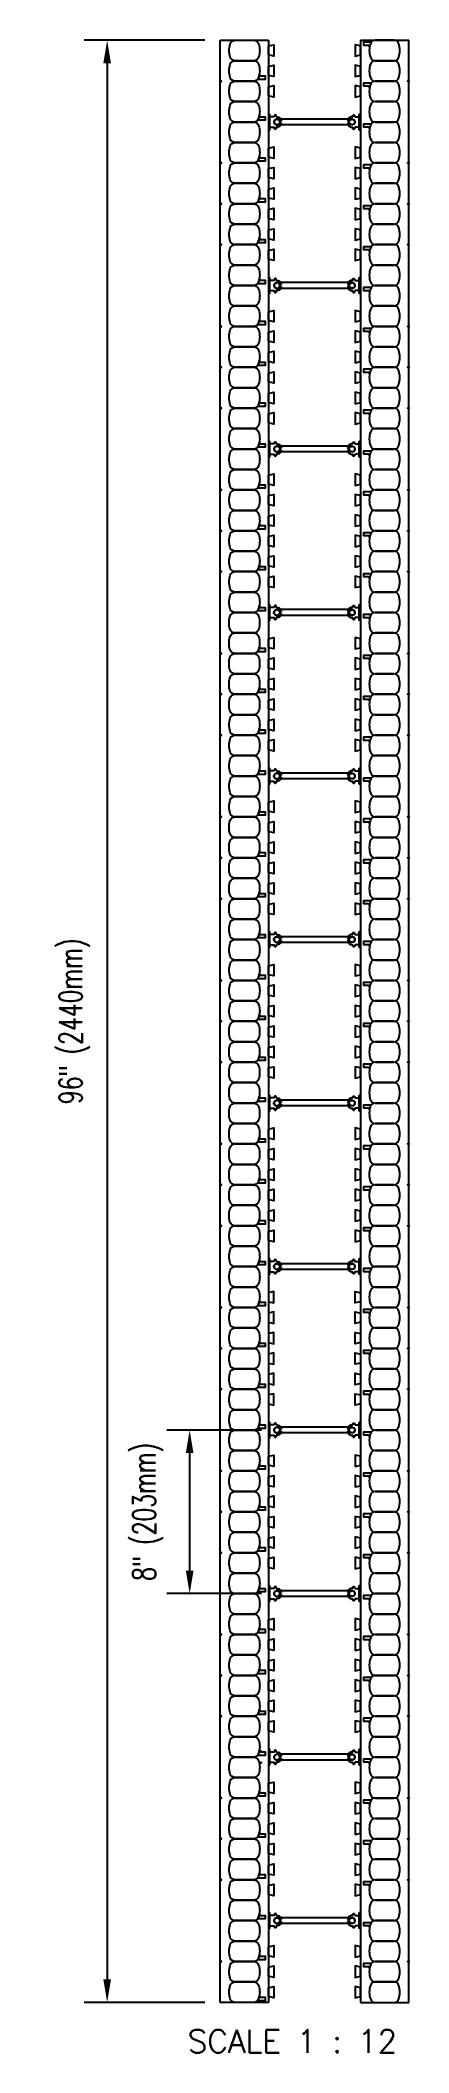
# Model space of a CAD drawing. Header units: inches. Extents: x 135 to 240, y 99 to 198.
# Drawn here: x 222.4 to 240.5, y 99.1 to 197.5 of the extents above.
import ezdxf

# ---------------------------------------------------------------- set-up
doc = ezdxf.new("R2010")
doc.units = ezdxf.units.IN
doc.header["$MEASUREMENT"] = 0
for name, color, linetype in [('line25', 2, 'Continuous'), ('LINE50', 5, 'Continuous'), ('LINE9', 9, 'Continuous'), ('TEXT', 4, 'Continuous')]:
    doc.layers.add(name, color=color, linetype=linetype)
doc.styles.add('DIM', font='romans.shx', dxfattribs={"width": 0.7})
doc.styles.add('ROMANS', font='romans.shx', dxfattribs={"height": 0.75})
doc.dimstyles.new('ext_12', dxfattribs={"dimscale": 12, "dimtxt": 0.09375, "dimasz": 0.09375, "dimexe": 0.09375, "dimexo": 0.0625, "dimgap": 0.0625, "dimtad": 1, "dimdec": 4, "dimzin": 2, "dimdsep": 46, "dimlunit": 4, "dimtxsty": 'DIM', "dimcen": 0.09, "dimdle": 0.09375, "dimclrt": 4, "dimadec": 0, "dimazin": 0, "dimtfac": 1, "dimtdec": 4, "dimtmove": 2, "dimatfit": 3, "dimfxl": 0, "dimfrac": 2, "dimtolj": 1, "dimtzin": 0, "dimarcsym": 0})

msp = doc.modelspace()

# ---------------------------------------------------------------- texts
at = {"layer": 'TEXT', "insert": (229.64489, 100.18977), "char_height": 1.125, "width": 25.5011371, "attachment_point": 1, "style": 'ROMANS'}
msp.add_mtext('SCALE 1 : 12', dxfattribs=at)

# ---------------------------------------------------------------- blocks, each defined once
blk = doc.blocks.new('WEB_4_CENTRE_TOP')
for p, q in [((3.688, 0.141), (0, 0.141)), ((3.688, -0.141), (0, -0.141))]:
    blk.add_line(p, q)
for centre in [(0, 0), (3.688, 0)]:
    blk.add_circle(centre, 0.141)
blk = doc.blocks.new('*D9')
at = {"layer": 'Defpoints', "color": 0}
for p in [(231.24, 197.528), (225.698, 101.528), (231.24, 101.528)]:
    blk.add_point(p, dxfattribs=at)
at = {"layer": 'TEXT', "color": 0, "lineweight": -2}
for p, q in [((230.49, 197.528), (224.573, 197.528)), ((225.698, 196.403), (225.698, 102.653)), ((230.49, 101.528), (224.573, 101.528))]:
    blk.add_line(p, q, dxfattribs=at)
at = {"layer": 'TEXT', "color": 0}
for points in [[(225.511, 196.403), (225.886, 196.403), (225.698, 197.528)], [(225.511, 102.653), (225.886, 102.653), (225.698, 101.528)]]:
    blk.add_solid(points, dxfattribs=at)
at = {"layer": 'TEXT', "color": 4, "insert": (224.091, 149.528), "char_height": 1.125, "attachment_point": 5, "rotation": 90, "style": 'DIM'}
blk.add_mtext('\\A1;96" (2440mm)', dxfattribs=at)
blk = doc.blocks.new('*D10')
at = {"layer": 'Defpoints', "color": 0}
for p in [(234.021, 129.528), (229.743, 121.528), (234.021, 121.528)]:
    blk.add_point(p, dxfattribs=at)
at = {"layer": 'TEXT', "color": 0, "lineweight": -2}
for p, q in [((233.271, 129.528), (228.618, 129.528)), ((229.743, 128.403), (229.743, 122.653)), ((233.271, 121.528), (228.618, 121.528))]:
    blk.add_line(p, q, dxfattribs=at)
at = {"layer": 'TEXT', "color": 0}
for points in [[(229.556, 128.403), (229.931, 128.403), (229.743, 129.528)], [(229.556, 122.653), (229.931, 122.653), (229.743, 121.528)]]:
    blk.add_solid(points, dxfattribs=at)
at = {"layer": 'TEXT', "color": 4, "insert": (227.699, 125.528), "char_height": 1.125, "attachment_point": 5, "rotation": 90, "style": 'DIM'}
blk.add_mtext('\\A1;8" (203mm) ', dxfattribs=at)
blk = doc.blocks.new('Connector')
blk.add_point((0.271, 0))
at = {"layer": 'LINE9'}
for p, q in [((0, 0.375), (0, -0.375)), ((0.062, -0.375), (0.062, 0.375)), ((0.281, 0.25), (0.062, 0.25))]:
    blk.add_line(p, q, dxfattribs=at)
for points, weights in [([(0.007, 0.375), (0.004, 0.375), (0, 0.375)], [1, 0.972587069138, 0.950305488115]), ([(0.327, 0.343), (0.308, 0.343), (0.281, 0.317), (0.281, 0.297)], [1, 0.85355339, 0.85355339, 1]), ([(0.328, 0.343), (0.327, 0.343), (0.327, 0.343)], [1, 0.70710678, 1]), ([(0.375, 0.297), (0.375, 0.317), (0.348, 0.343), (0.329, 0.343)], [1, 0.85355339, 0.85355339, 1]), ([(0.406, 0.25), (0.546, 0.25), (0.619, 0.131)], [0.958404415409, 0.794674173519, 0.864651571113]), ([(0.619, 0.052), (0.612, 0.049), (0.604, 0.049)], [0.83615024178, 0.892081430621, 1]), ([(0, -0.375), (0.004, -0.375), (0.007, -0.375)], [0.950305488115, 0.972587069138, 1]), ([(0.281, -0.297), (0.281, -0.317), (0.308, -0.343), (0.327, -0.343)], [1, 0.85355339, 0.85355339, 1]), ([(0.327, -0.343), (0.281, -0.343), (0.281, -0.297)], [1, 0.70710678, 1]), ([(0.329, -0.343), (0.348, -0.343), (0.375, -0.317), (0.375, -0.297)], [1, 0.85355339, 0.85355339, 1]), ([(0.375, -0.297), (0.375, -0.343), (0.329, -0.343)], [1, 0.70710678, 1]), ([(0.619, -0.131), (0.546, -0.25), (0.406, -0.25)], [0.864651574428, 0.794674169686, 0.958404415195]), ([(0.604, -0.049), (0.612, -0.049), (0.619, -0.052)], [1, 0.89208144177, 0.836150253337])]:
    blk.add_rational_spline(points, weights, degree=2, dxfattribs=at)
for points, degree in [([(0, 0.375), (0.002, 0.375), (0.005, 0.375), (0.007, 0.375)], 3), ([(0.007, 0.375), (0.021, 0.375), (0.051, 0.375), (0.062, 0.375), (0.062, 0.375)], 3), ([(0.281, 0.25), (0.281, 0.297)], 1), ([(0.327, 0.343), (0.327, 0.343), (0.328, 0.343), (0.328, 0.343)], 3), ([(0.328, 0.343), (0.329, 0.343), (0.329, 0.343), (0.329, 0.343)], 3), ([(0.375, 0.25), (0.375, 0.297)], 1), ([(0.406, 0.25), (0.375, 0.25)], 1), ([(0.406, 0.25), (0.406, 0.25)], 1), ([(0.406, 0.25), (0.406, 0.25)], 1), ([(0.406, 0.25), (0.406, 0.25)], 1), ([(0.406, 0.25), (0.406, 0.25)], 1), ([(0.406, 0.25), (0.406, 0.25)], 1), ([(0.406, 0.25), (0.406, 0.25)], 1), ([(0.406, 0.25), (0.406, 0.25)], 1), ([(0.406, 0.25), (0.406, 0.25)], 1), ([(0.406, 0.25), (0.406, 0.25)], 1), ([(0.406, 0.25), (0.406, 0.25)], 1), ([(0.406, 0.25), (0.406, 0.25)], 1), ([(0.406, 0.25), (0.406, 0.25)], 1), ([(0.406, 0.25), (0.406, 0.25)], 1), ([(0.406, 0.25), (0.406, 0.25)], 1), ([(0.406, 0.25), (0.406, 0.25)], 1), ([(0.406, 0.25), (0.406, 0.25)], 1), ([(0.406, 0.25), (0.406, 0.25)], 1), ([(0.406, 0.25), (0.406, 0.25)], 1), ([(0.406, 0.25), (0.406, 0.25)], 1), ([(0.406, 0.25), (0.406, 0.25)], 1), ([(0.406, 0.25), (0.406, 0.25)], 1), ([(0.406, 0.25), (0.406, 0.25)], 1), ([(0.406, 0.25), (0.406, 0.25)], 1), ([(0.406, 0.25), (0.406, 0.25)], 1), ([(0.604, 0.049), (0.532, 0.049)], 1), ([(0.532, 0.049), (0.532, 0.049)], 1), ([(0.532, 0.049), (0.532, 0.049)], 1), ([(0.532, 0.049), (0.532, 0.049)], 1), ([(0.532, 0.049), (0.532, 0.049)], 1), ([(0.532, 0.049), (0.532, 0.049)], 1), ([(0.532, 0.049), (0.532, 0.049)], 1), ([(0.532, 0.049), (0.532, 0.049)], 1), ([(0.532, 0.049), (0.532, 0.049)], 1), ([(0.532, 0.049), (0.532, 0.049)], 1), ([(0.532, 0.049), (0.532, 0.049)], 1), ([(0.604, 0.049), (0.609, 0.049), (0.614, 0.05), (0.619, 0.052)], 3), ([(0.604, 0.049), (0.604, 0.049)], 1), ([(0.604, 0.049), (0.604, 0.049)], 1), ([(0.604, 0.049), (0.604, 0.049)], 1), ([(0.604, 0.049), (0.604, 0.049)], 1), ([(0.619, 0.131), (0.619, 0.052)], 1), ([(0.619, 0.131), (0.619, 0.131)], 1), ([(0.619, 0.131), (0.619, 0.131)], 1), ([(0.619, 0.131), (0.619, 0.131)], 1), ([(0.619, 0.131), (0.619, 0.131)], 1), ([(0.007, -0.375), (0.005, -0.375), (0.002, -0.375), (0, -0.375)], 3), ([(0.062, -0.375), (0.062, -0.375), (0.051, -0.375), (0.021, -0.375), (0.007, -0.375)], 3), ([(0.062, -0.25), (0.281, -0.25)], 1), ([(0.281, -0.297), (0.281, -0.25)], 1), ([(0.281, -0.25), (0.281, -0.297)], 1), ([(0.328, -0.343), (0.328, -0.343), (0.327, -0.343), (0.327, -0.343)], 3), ([(0.329, -0.343), (0.329, -0.343), (0.329, -0.343), (0.328, -0.343)], 3), ([(0.375, -0.25), (0.375, -0.297)], 1), ([(0.375, -0.297), (0.375, -0.25)], 1), ([(0.406, -0.25), (0.375, -0.25)], 1), ([(0.406, -0.25), (0.406, -0.25)], 1), ([(0.406, -0.25), (0.406, -0.25)], 1), ([(0.406, -0.25), (0.406, -0.25)], 1), ([(0.406, -0.25), (0.406, -0.25)], 1), ([(0.406, -0.25), (0.406, -0.25)], 1), ([(0.406, -0.25), (0.406, -0.25)], 1), ([(0.406, -0.25), (0.406, -0.25)], 1), ([(0.406, -0.25), (0.406, -0.25)], 1), ([(0.406, -0.25), (0.406, -0.25)], 1), ([(0.406, -0.25), (0.406, -0.25)], 1), ([(0.406, -0.25), (0.406, -0.25)], 1), ([(0.532, -0.049), (0.604, -0.049)], 1), ([(0.604, -0.049), (0.58, -0.049), (0.556, -0.049), (0.532, -0.049)], 3), ([(0.532, -0.049), (0.532, -0.049)], 1), ([(0.532, -0.049), (0.532, -0.049)], 1), ([(0.532, -0.049), (0.532, -0.049)], 1), ([(0.532, -0.049), (0.532, -0.049)], 1), ([(0.619, -0.052), (0.614, -0.05), (0.609, -0.049), (0.604, -0.049)], 3), ([(0.604, -0.049), (0.604, -0.049)], 1), ([(0.604, -0.049), (0.604, -0.049)], 1), ([(0.604, -0.049), (0.604, -0.049)], 1), ([(0.604, -0.049), (0.604, -0.049)], 1), ([(0.604, -0.049), (0.604, -0.049)], 1), ([(0.604, -0.049), (0.604, -0.049)], 1), ([(0.604, -0.049), (0.604, -0.049)], 1), ([(0.604, -0.049), (0.604, -0.049)], 1), ([(0.619, -0.052), (0.619, -0.131)], 1), ([(0.619, -0.131), (0.619, -0.131)], 1), ([(0.619, -0.131), (0.619, -0.131)], 1), ([(0.619, -0.131), (0.619, -0.131)], 1), ([(0.619, -0.131), (0.619, -0.131)], 1)]:
    blk.add_open_spline(points, degree=degree, dxfattribs=at)
for points, weights, knots in [([(0.062, 0.375), (0.062, 0.375), (0.046, 0.375), (0.03, 0.375), (0.007, 0.375)], [0.868718858569, 0.861102746415, 1, 0.861102734288, 0.868718859898], [0, 0, 0, 0.5, 0.5, 1, 1, 1]), ([(0.532, 0.049), (0.472, 0.203), (0.333, 0.113), (0.157, 0), (0.333, -0.113), (0.472, -0.203), (0.532, -0.049)], [0.899508922286, 0.599718215298, 1, 0.54226024, 1, 0.599718224335, 0.899508908749], [0, 0, 0, 0.318112, 0.318112, 0.681888, 0.681888, 1, 1, 1]), ([(0.007, -0.375), (0.03, -0.375), (0.046, -0.375), (0.062, -0.375), (0.062, -0.375)], [0.868718859319, 0.861102739573, 1, 0.861102742958, 0.868718858948], [0, 0, 0, 0.5, 0.5, 1, 1, 1])]:
    blk.add_rational_spline(points, weights, degree=2, knots=knots, dxfattribs=at)

# ---------------------------------------------------------------- dimensions: what is measured, and where the dimension line sits
at = {"layer": 'TEXT'}
dim = msp.add_linear_dim(base=(225.69808, 101.52819), p1=(231.24015, 197.52819), p2=(231.24015, 101.52819), angle=90, text='96" (2440mm)', dimstyle='ext_12', dxfattribs=at)
dim.commit()
dim.dimension.update_dxf_attribs({"geometry": '*D9', "text_midpoint": (224.09094, 149.52819)})
dim = msp.add_linear_dim(base=(229.74323, 121.52819), p1=(234.02115, 129.52819), p2=(234.02115, 121.52819), angle=90, text='8" (203mm) ', dimstyle='ext_12', dxfattribs=at)
dim.commit()
dim.dimension.update_dxf_attribs({"geometry": '*D10', "text_midpoint": (227.69862, 125.52819), "dimtype": 160})

# ---------------------------------------------------------------- linework, layer by layer
at = {"layer": 'line25'}
for p, q in [((233.61515, 197.52819), (233.61515, 169.06015)), ((238.11515, 197.52819), (238.11515, 169.06015)), ((233.61515, 169.15319), (233.61515, 101.52819)), ((238.11515, 169.15319), (238.11515, 101.52819))]:
    msp.add_line(p, q, dxfattribs=at)
for points in [[(233.61515, 197.24703), (233.86515, 197.30936), (233.86515, 196.74703), (233.61515, 196.80936)], [(238.11515, 197.24703), (237.86515, 197.30936), (237.86515, 196.74703), (238.11515, 196.80936)], [(233.61515, 196.24703), (233.86515, 196.30936), (233.86515, 195.74703), (233.61515, 195.80936)], [(238.11515, 196.24703), (237.86515, 196.30936), (237.86515, 195.74703), (238.11515, 195.80936)], [(233.61515, 195.24703), (233.86515, 195.30936), (233.86515, 194.74703), (233.61515, 194.80936)], [(238.11515, 195.24703), (237.86515, 195.30936), (237.86515, 194.74703), (238.11515, 194.80936)], [(233.61515, 192.24703), (233.86515, 192.30936), (233.86515, 191.74703), (233.61515, 191.80936)], [(238.11515, 192.24703), (237.86515, 192.30936), (237.86515, 191.74703), (238.11515, 191.80936)], [(233.61515, 191.24703), (233.86515, 191.30936), (233.86515, 190.74703), (233.61515, 190.80936)], [(238.11515, 191.24703), (237.86515, 191.30936), (237.86515, 190.74703), (238.11515, 190.80936)], [(233.61515, 190.24703), (233.86515, 190.30936), (233.86515, 189.74703), (233.61515, 189.80936)], [(238.11515, 190.24703), (237.86515, 190.30936), (237.86515, 189.74703), (238.11515, 189.80936)], [(233.61515, 189.24703), (233.86515, 189.30936), (233.86515, 188.74703), (233.61515, 188.80936)], [(238.11515, 189.24703), (237.86515, 189.30936), (237.86515, 188.74703), (238.11515, 188.80936)], [(233.61515, 188.24703), (233.86515, 188.30936), (233.86515, 187.74703), (233.61515, 187.80936)], [(238.11515, 188.24703), (237.86515, 188.30936), (237.86515, 187.74703), (238.11515, 187.80936)], [(233.61515, 187.24703), (233.86515, 187.30936), (233.86515, 186.74703), (233.61515, 186.80936)], [(238.11515, 187.24703), (237.86515, 187.30936), (237.86515, 186.74703), (238.11515, 186.80936)], [(233.61515, 184.24703), (233.86515, 184.30936), (233.86515, 183.74703), (233.61515, 183.80936)], [(238.11515, 184.24703), (237.86515, 184.30936), (237.86515, 183.74703), (238.11515, 183.80936)], [(233.61515, 183.24703), (233.86515, 183.30936), (233.86515, 182.74703), (233.61515, 182.80936)], [(238.11515, 183.24703), (237.86515, 183.30936), (237.86515, 182.74703), (238.11515, 182.80936)], [(233.61515, 182.24703), (233.86515, 182.30936), (233.86515, 181.74703), (233.61515, 181.80936)], [(238.11515, 182.24703), (237.86515, 182.30936), (237.86515, 181.74703), (238.11515, 181.80936)], [(233.61515, 181.24703), (233.86515, 181.30936), (233.86515, 180.74703), (233.61515, 180.80936)], [(238.11515, 181.24703), (237.86515, 181.30936), (237.86515, 180.74703), (238.11515, 180.80936)], [(233.61515, 180.24703), (233.86515, 180.30936), (233.86515, 179.74703), (233.61515, 179.80936)], [(238.11515, 180.24703), (237.86515, 180.30936), (237.86515, 179.74703), (238.11515, 179.80936)], [(233.61515, 179.24703), (233.86515, 179.30936), (233.86515, 178.74703), (233.61515, 178.80936)], [(238.11515, 179.24703), (237.86515, 179.30936), (237.86515, 178.74703), (238.11515, 178.80936)], [(233.61515, 176.24703), (233.86515, 176.30936), (233.86515, 175.74703), (233.61515, 175.80936)], [(238.11515, 176.24703), (237.86515, 176.30936), (237.86515, 175.74703), (238.11515, 175.80936)], [(233.61515, 175.24703), (233.86515, 175.30936), (233.86515, 174.74703), (233.61515, 174.80936)], [(238.11515, 175.24703), (237.86515, 175.30936), (237.86515, 174.74703), (238.11515, 174.80936)], [(233.61515, 174.24703), (233.86515, 174.30936), (233.86515, 173.74703), (233.61515, 173.80936)], [(238.11515, 174.24703), (237.86515, 174.30936), (237.86515, 173.74703), (238.11515, 173.80936)], [(233.61515, 173.24703), (233.86515, 173.30936), (233.86515, 172.74703), (233.61515, 172.80936)], [(238.11515, 173.24703), (237.86515, 173.30936), (237.86515, 172.74703), (238.11515, 172.80936)], [(233.61515, 172.24703), (233.86515, 172.30936), (233.86515, 171.74703), (233.61515, 171.80936)], [(238.11515, 172.24703), (237.86515, 172.30936), (237.86515, 171.74703), (238.11515, 171.80936)], [(233.61515, 171.24703), (233.86515, 171.30936), (233.86515, 170.74703), (233.61515, 170.80936)], [(238.11515, 171.24703), (237.86515, 171.30936), (237.86515, 170.74703), (238.11515, 170.80936)], [(233.61263, 168.24703), (233.86263, 168.30936), (233.86263, 167.74703), (233.61263, 167.80936)], [(238.11263, 168.24703), (237.86263, 168.30936), (237.86263, 167.74703), (238.11263, 167.80936)], [(233.61263, 167.24703), (233.86263, 167.30936), (233.86263, 166.74703), (233.61263, 166.80936)], [(238.11263, 167.24703), (237.86263, 167.30936), (237.86263, 166.74703), (238.11263, 166.80936)], [(233.61263, 166.24703), (233.86263, 166.30936), (233.86263, 165.74703), (233.61263, 165.80936)], [(238.11263, 166.24703), (237.86263, 166.30936), (237.86263, 165.74703), (238.11263, 165.80936)], [(233.61263, 165.24703), (233.86263, 165.30936), (233.86263, 164.74703), (233.61263, 164.80936)], [(238.11263, 165.24703), (237.86263, 165.30936), (237.86263, 164.74703), (238.11263, 164.80936)], [(233.61263, 164.24703), (233.86263, 164.30936), (233.86263, 163.74703), (233.61263, 163.80936)], [(238.11263, 164.24703), (237.86263, 164.30936), (237.86263, 163.74703), (238.11263, 163.80936)], [(233.61263, 163.24703), (233.86263, 163.30936), (233.86263, 162.74703), (233.61263, 162.80936)], [(238.11263, 163.24703), (237.86263, 163.30936), (237.86263, 162.74703), (238.11263, 162.80936)], [(233.61515, 160.24703), (233.86515, 160.30936), (233.86515, 159.74703), (233.61515, 159.80936)], [(238.11515, 160.24703), (237.86515, 160.30936), (237.86515, 159.74703), (238.11515, 159.80936)], [(233.61515, 159.24703), (233.86515, 159.30936), (233.86515, 158.74703), (233.61515, 158.80936)], [(238.11515, 159.24703), (237.86515, 159.30936), (237.86515, 158.74703), (238.11515, 158.80936)], [(233.61515, 158.24703), (233.86515, 158.30936), (233.86515, 157.74703), (233.61515, 157.80936)], [(238.11515, 158.24703), (237.86515, 158.30936), (237.86515, 157.74703), (238.11515, 157.80936)], [(233.61515, 157.24703), (233.86515, 157.30936), (233.86515, 156.74703), (233.61515, 156.80936)], [(238.11515, 157.24703), (237.86515, 157.30936), (237.86515, 156.74703), (238.11515, 156.80936)], [(233.61515, 156.24703), (233.86515, 156.30936), (233.86515, 155.74703), (233.61515, 155.80936)], [(238.11515, 156.24703), (237.86515, 156.30936), (237.86515, 155.74703), (238.11515, 155.80936)], [(233.61515, 155.24703), (233.86515, 155.30936), (233.86515, 154.74703), (233.61515, 154.80936)], [(238.11515, 155.24703), (237.86515, 155.30936), (237.86515, 154.74703), (238.11515, 154.80936)], [(233.61515, 152.24703), (233.86515, 152.30936), (233.86515, 151.74703), (233.61515, 151.80936)], [(238.11515, 152.24703), (237.86515, 152.30936), (237.86515, 151.74703), (238.11515, 151.80936)], [(233.61515, 151.24703), (233.86515, 151.30936), (233.86515, 150.74703), (233.61515, 150.80936)], [(238.11515, 151.24703), (237.86515, 151.30936), (237.86515, 150.74703), (238.11515, 150.80936)], [(233.61515, 150.24703), (233.86515, 150.30936), (233.86515, 149.74703), (233.61515, 149.80936)], [(238.11515, 150.24703), (237.86515, 150.30936), (237.86515, 149.74703), (238.11515, 149.80936)], [(233.61515, 149.24703), (233.86515, 149.30936), (233.86515, 148.74703), (233.61515, 148.80936)], [(238.11515, 149.24703), (237.86515, 149.30936), (237.86515, 148.74703), (238.11515, 148.80936)], [(233.61515, 148.24703), (233.86515, 148.30936), (233.86515, 147.74703), (233.61515, 147.80936)], [(238.11515, 148.24703), (237.86515, 148.30936), (237.86515, 147.74703), (238.11515, 147.80936)], [(233.61515, 147.24703), (233.86515, 147.30936), (233.86515, 146.74703), (233.61515, 146.80936)], [(238.11515, 147.24703), (237.86515, 147.30936), (237.86515, 146.74703), (238.11515, 146.80936)], [(233.61263, 144.24703), (233.86263, 144.30936), (233.86263, 143.74703), (233.61263, 143.80936)], [(238.11263, 144.24703), (237.86263, 144.30936), (237.86263, 143.74703), (238.11263, 143.80936)], [(233.61263, 143.24703), (233.86263, 143.30936), (233.86263, 142.74703), (233.61263, 142.80936)], [(238.11263, 143.24703), (237.86263, 143.30936), (237.86263, 142.74703), (238.11263, 142.80936)], [(233.61263, 142.24703), (233.86263, 142.30936), (233.86263, 141.74703), (233.61263, 141.80936)], [(238.11263, 142.24703), (237.86263, 142.30936), (237.86263, 141.74703), (238.11263, 141.80936)], [(233.61263, 141.24703), (233.86263, 141.30936), (233.86263, 140.74703), (233.61263, 140.80936)], [(238.11263, 141.24703), (237.86263, 141.30936), (237.86263, 140.74703), (238.11263, 140.80936)], [(233.61263, 140.24703), (233.86263, 140.30936), (233.86263, 139.74703), (233.61263, 139.80936)], [(238.11263, 140.24703), (237.86263, 140.30936), (237.86263, 139.74703), (238.11263, 139.80936)], [(233.61263, 139.24703), (233.86263, 139.30936), (233.86263, 138.74703), (233.61263, 138.80936)], [(238.11263, 139.24703), (237.86263, 139.30936), (237.86263, 138.74703), (238.11263, 138.80936)], [(233.61263, 135.80936), (233.86263, 135.74703), (233.86263, 136.30936), (233.61263, 136.24703)], [(238.11263, 135.80936), (237.86263, 135.74703), (237.86263, 136.30936), (238.11263, 136.24703)], [(233.61263, 134.80936), (233.86263, 134.74703), (233.86263, 135.30936), (233.61263, 135.24703)], [(238.11263, 134.80936), (237.86263, 134.74703), (237.86263, 135.30936), (238.11263, 135.24703)], [(233.61263, 133.80936), (233.86263, 133.74703), (233.86263, 134.30936), (233.61263, 134.24703)], [(238.11263, 133.80936), (237.86263, 133.74703), (237.86263, 134.30936), (238.11263, 134.24703)], [(233.61263, 132.80936), (233.86263, 132.74703), (233.86263, 133.30936), (233.61263, 133.24703)], [(238.11263, 132.80936), (237.86263, 132.74703), (237.86263, 133.30936), (238.11263, 133.24703)], [(233.61263, 131.80936), (233.86263, 131.74703), (233.86263, 132.30936), (233.61263, 132.24703)], [(238.11263, 131.80936), (237.86263, 131.74703), (237.86263, 132.30936), (238.11263, 132.24703)], [(233.61263, 130.80936), (233.86263, 130.74703), (233.86263, 131.30936), (233.61263, 131.24703)], [(238.11263, 130.80936), (237.86263, 130.74703), (237.86263, 131.30936), (238.11263, 131.24703)], [(233.61515, 128.24703), (233.86515, 128.30936), (233.86515, 127.74703), (233.61515, 127.80936)], [(238.11515, 128.24703), (237.86515, 128.30936), (237.86515, 127.74703), (238.11515, 127.80936)], [(233.61515, 127.24703), (233.86515, 127.30936), (233.86515, 126.74703), (233.61515, 126.80936)], [(238.11515, 127.24703), (237.86515, 127.30936), (237.86515, 126.74703), (238.11515, 126.80936)], [(233.61515, 126.24703), (233.86515, 126.30936), (233.86515, 125.74703), (233.61515, 125.80936)], [(238.11515, 126.24703), (237.86515, 126.30936), (237.86515, 125.74703), (238.11515, 125.80936)], [(233.61515, 125.24703), (233.86515, 125.30936), (233.86515, 124.74703), (233.61515, 124.80936)], [(238.11515, 125.24703), (237.86515, 125.30936), (237.86515, 124.74703), (238.11515, 124.80936)], [(233.61515, 124.24703), (233.86515, 124.30936), (233.86515, 123.74703), (233.61515, 123.80936)], [(238.11515, 124.24703), (237.86515, 124.30936), (237.86515, 123.74703), (238.11515, 123.80936)], [(233.61515, 123.24703), (233.86515, 123.30936), (233.86515, 122.74703), (233.61515, 122.80936)], [(238.11515, 123.24703), (237.86515, 123.30936), (237.86515, 122.74703), (238.11515, 122.80936)], [(233.61515, 120.24703), (233.86515, 120.30936), (233.86515, 119.74703), (233.61515, 119.80936)], [(238.11515, 120.24703), (237.86515, 120.30936), (237.86515, 119.74703), (238.11515, 119.80936)], [(233.61515, 119.24703), (233.86515, 119.30936), (233.86515, 118.74703), (233.61515, 118.80936)], [(238.11515, 119.24703), (237.86515, 119.30936), (237.86515, 118.74703), (238.11515, 118.80936)], [(233.61515, 118.24703), (233.86515, 118.30936), (233.86515, 117.74703), (233.61515, 117.80936)], [(238.11515, 118.24703), (237.86515, 118.30936), (237.86515, 117.74703), (238.11515, 117.80936)], [(233.61515, 117.24703), (233.86515, 117.30936), (233.86515, 116.74703), (233.61515, 116.80936)], [(238.11515, 117.24703), (237.86515, 117.30936), (237.86515, 116.74703), (238.11515, 116.80936)], [(233.61515, 116.24703), (233.86515, 116.30936), (233.86515, 115.74703), (233.61515, 115.80936)], [(238.11515, 116.24703), (237.86515, 116.30936), (237.86515, 115.74703), (238.11515, 115.80936)], [(233.61515, 115.24703), (233.86515, 115.30936), (233.86515, 114.74703), (233.61515, 114.80936)], [(238.11515, 115.24703), (237.86515, 115.30936), (237.86515, 114.74703), (238.11515, 114.80936)], [(233.61515, 112.24703), (233.86515, 112.30936), (233.86515, 111.74703), (233.61515, 111.80936)], [(238.11515, 112.24703), (237.86515, 112.30936), (237.86515, 111.74703), (238.11515, 111.80936)], [(233.61515, 111.24703), (233.86515, 111.30936), (233.86515, 110.74703), (233.61515, 110.80936)], [(238.11515, 111.24703), (237.86515, 111.30936), (237.86515, 110.74703), (238.11515, 110.80936)], [(233.61515, 110.24703), (233.86515, 110.30936), (233.86515, 109.74703), (233.61515, 109.80936)], [(238.11515, 110.24703), (237.86515, 110.30936), (237.86515, 109.74703), (238.11515, 109.80936)], [(233.61515, 109.24703), (233.86515, 109.30936), (233.86515, 108.74703), (233.61515, 108.80936)], [(238.11515, 109.24703), (237.86515, 109.30936), (237.86515, 108.74703), (238.11515, 108.80936)], [(233.61515, 108.24703), (233.86515, 108.30936), (233.86515, 107.74703), (233.61515, 107.80936)], [(238.11515, 108.24703), (237.86515, 108.30936), (237.86515, 107.74703), (238.11515, 107.80936)], [(233.61515, 107.24703), (233.86515, 107.30936), (233.86515, 106.74703), (233.61515, 106.80936)], [(238.11515, 107.24703), (237.86515, 107.30936), (237.86515, 106.74703), (238.11515, 106.80936)], [(233.61515, 104.24703), (233.86515, 104.30936), (233.86515, 103.74703), (233.61515, 103.80936)], [(238.11515, 104.24703), (237.86515, 104.30936), (237.86515, 103.74703), (238.11515, 103.80936)], [(233.61515, 103.24703), (233.86515, 103.30936), (233.86515, 102.74703), (233.61515, 102.80936)], [(238.11515, 103.24703), (237.86515, 103.30936), (237.86515, 102.74703), (238.11515, 102.80936)], [(233.61515, 102.24703), (233.86515, 102.30936), (233.86515, 101.74703), (233.61515, 101.80936)], [(238.11515, 102.24703), (237.86515, 102.30936), (237.86515, 101.74703), (238.11515, 101.80936)]]:
    msp.add_lwpolyline(points, close=True, dxfattribs=at)
at = {"layer": 'LINE50'}
for p, q in [((231.24015, 197.52819), (233.61515, 197.52819)), ((231.24015, 169.06015), (231.24015, 197.52819)), ((238.11515, 197.52819), (240.49015, 197.52819)), ((240.49015, 169.06015), (240.49015, 197.52819)), ((231.24015, 101.52819), (231.24015, 171.49694)), ((240.49015, 101.52819), (240.49015, 171.49694)), ((233.61515, 101.52819), (231.24015, 101.52819)), ((238.11515, 101.52819), (240.49015, 101.52819))]:
    msp.add_line(p, q, dxfattribs=at)
at = {"layer": 'LINE9'}
for p, q in [((233.30525, 113.8107), (233.12225, 113.8107)), ((233.30525, 113.24568), (233.12225, 113.24568))]:
    msp.add_line(p, q, dxfattribs=at)
for points in [[(233.12611, 197.35512, -0.15767078), (233.12611, 196.70127, -0.32530463), (232.88824, 196.52819), (231.96707, 196.52819, -0.32530463), (231.7292, 196.70127, -0.15767078), (231.7292, 197.35512, -0.32530463), (231.96707, 197.52819), (232.88824, 197.52819, -0.32530463)], [(238.6042, 197.35512, 0.0372667), (238.56687, 197.20142, 0.46303561), (238.50521, 197.27411), (238.28361, 197.27411), (238.28361, 197.44494), (238.6297, 197.44494, 0.18900236), (238.67217, 197.46159, 0.12840736)], [(238.6042, 197.35512, 0.15767078), (238.6042, 196.70127, 0.32530463), (238.84207, 196.52819), (239.76324, 196.52819, 0.32530463), (240.00111, 196.70127, 0.15767078), (240.00111, 197.35512, 0.32530463), (239.76324, 197.52819), (238.84207, 197.52819, 0.32530463)], [(233.12611, 196.35512, -0.15767078), (233.12611, 195.70127, -0.32530463), (232.88824, 195.52819), (231.96707, 195.52819, -0.32530463), (231.7292, 195.70127, -0.15767078), (231.7292, 196.35512, -0.32530463), (231.96707, 196.52819), (232.88824, 196.52819, -0.32530463)], [(238.6042, 196.35512, 0.15767078), (238.6042, 195.70127, 0.32530463), (238.84207, 195.52819), (239.76324, 195.52819, 0.32530463), (240.00111, 195.70127, 0.15767078), (240.00111, 196.35512, 0.32530463), (239.76324, 196.52819), (238.84207, 196.52819, 0.32530463)], [(233.12611, 195.35512, -0.15767078), (233.12611, 194.70127, -0.32530463), (232.88824, 194.52819), (231.96707, 194.52819, -0.32530463), (231.7292, 194.70127, -0.15767078), (231.7292, 195.35512, -0.32530463), (231.96707, 195.52819), (232.88824, 195.52819, -0.32530463)], [(233.12611, 195.70127, 0.0372667), (233.16344, 195.85497, 0.46303561), (233.2251, 195.78228), (233.4467, 195.78228), (233.4467, 195.61144), (233.10061, 195.61144, 0.18900236), (233.05813, 195.59479, 0.12840736)], [(238.6042, 195.35512, 0.0372667), (238.56687, 195.20142, 0.46303561), (238.50521, 195.27411), (238.28361, 195.27411), (238.28361, 195.44494), (238.6297, 195.44494, 0.18900236), (238.67217, 195.46159, 0.12840736)], [(238.6042, 195.35512, 0.15767078), (238.6042, 194.70127, 0.32530463), (238.84207, 194.52819), (239.76324, 194.52819, 0.32530463), (240.00111, 194.70127, 0.15767078), (240.00111, 195.35512, 0.32530463), (239.76324, 195.52819), (238.84207, 195.52819, 0.32530463)], [(233.12611, 194.35512, -0.15767078), (233.12611, 193.70127, -0.32530463), (232.88824, 193.52819), (231.96707, 193.52819, -0.32530463), (231.7292, 193.70127, -0.15767078), (231.7292, 194.35512, -0.32530463), (231.96707, 194.52819), (232.88824, 194.52819, -0.32530463)], [(238.6042, 194.35512, 0.15767078), (238.6042, 193.70127, 0.32530463), (238.84207, 193.52819), (239.76324, 193.52819, 0.32530463), (240.00111, 193.70127, 0.15767078), (240.00111, 194.35512, 0.32530463), (239.76324, 194.52819), (238.84207, 194.52819, 0.32530463)], [(233.12611, 193.35512, -0.15767078), (233.12611, 192.70127, -0.32530463), (232.88824, 192.52819), (231.96707, 192.52819, -0.32530463), (231.7292, 192.70127, -0.15767078), (231.7292, 193.35512, -0.32530463), (231.96707, 193.52819), (232.88824, 193.52819, -0.32530463)], [(233.12611, 193.70127, 0.0372667), (233.16344, 193.85497, 0.46303561), (233.2251, 193.78228), (233.4467, 193.78228), (233.4467, 193.61144), (233.10061, 193.61144, 0.18900236), (233.05813, 193.59479, 0.12840736)], [(238.6042, 193.35512, 0.0372667), (238.56687, 193.20142, 0.46303561), (238.50521, 193.27411), (238.28361, 193.27411), (238.28361, 193.44494), (238.6297, 193.44494, 0.18900236), (238.67217, 193.46159, 0.12840736)], [(238.6042, 193.35512, 0.15767078), (238.6042, 192.70127, 0.32530463), (238.84207, 192.52819), (239.76324, 192.52819, 0.32530463), (240.00111, 192.70127, 0.15767078), (240.00111, 193.35512, 0.32530463), (239.76324, 193.52819), (238.84207, 193.52819, 0.32530463)], [(233.12611, 192.35512, -0.15767078), (233.12611, 191.70127, -0.32530463), (232.88824, 191.52819), (231.96707, 191.52819, -0.32530463), (231.7292, 191.70127, -0.15767078), (231.7292, 192.35512, -0.32530463), (231.96707, 192.52819), (232.88824, 192.52819, -0.32530463)], [(238.6042, 192.35512, 0.15767078), (238.6042, 191.70127, 0.32530463), (238.84207, 191.52819), (239.76324, 191.52819, 0.32530463), (240.00111, 191.70127, 0.15767078), (240.00111, 192.35512, 0.32530463), (239.76324, 192.52819), (238.84207, 192.52819, 0.32530463)], [(233.12611, 191.35512, -0.15767078), (233.12611, 190.70127, -0.32530463), (232.88824, 190.52819), (231.96707, 190.52819, -0.32530463), (231.7292, 190.70127, -0.15767078), (231.7292, 191.35512, -0.32530463), (231.96707, 191.52819), (232.88824, 191.52819, -0.32530463)], [(233.12611, 191.70127, 0.0372667), (233.16344, 191.85497, 0.46303561), (233.2251, 191.78228), (233.4467, 191.78228), (233.4467, 191.61144), (233.10061, 191.61144, 0.18900236), (233.05813, 191.59479, 0.12840736)], [(238.6042, 191.35512, 0.0372667), (238.56687, 191.20142, 0.46303561), (238.50521, 191.27411), (238.28361, 191.27411), (238.28361, 191.44494), (238.6297, 191.44494, 0.18900236), (238.67217, 191.46159, 0.12840736)], [(238.6042, 191.35512, 0.15767078), (238.6042, 190.70127, 0.32530463), (238.84207, 190.52819), (239.76324, 190.52819, 0.32530463), (240.00111, 190.70127, 0.15767078), (240.00111, 191.35512, 0.32530463), (239.76324, 191.52819), (238.84207, 191.52819, 0.32530463)], [(233.12611, 190.35512, -0.15767078), (233.12611, 189.70127, -0.32530463), (232.88824, 189.52819), (231.96707, 189.52819, -0.32530463), (231.7292, 189.70127, -0.15767078), (231.7292, 190.35512, -0.32530463), (231.96707, 190.52819), (232.88824, 190.52819, -0.32530463)], [(238.6042, 190.35512, 0.15767078), (238.6042, 189.70127, 0.32530463), (238.84207, 189.52819), (239.76324, 189.52819, 0.32530463), (240.00111, 189.70127, 0.15767078), (240.00111, 190.35512, 0.32530463), (239.76324, 190.52819), (238.84207, 190.52819, 0.32530463)], [(233.12611, 189.35512, -0.15767078), (233.12611, 188.70127, -0.32530463), (232.88824, 188.52819), (231.96707, 188.52819, -0.32530463), (231.7292, 188.70127, -0.15767078), (231.7292, 189.35512, -0.32530463), (231.96707, 189.52819), (232.88824, 189.52819, -0.32530463)], [(233.12611, 189.70127, 0.0372667), (233.16344, 189.85497, 0.46303561), (233.2251, 189.78228), (233.4467, 189.78228), (233.4467, 189.61144), (233.10061, 189.61144, 0.18900236), (233.05813, 189.59479, 0.12840736)], [(238.6042, 189.35512, 0.0372667), (238.56687, 189.20142, 0.46303561), (238.50521, 189.27411), (238.28361, 189.27411), (238.28361, 189.44494), (238.6297, 189.44494, 0.18900236), (238.67217, 189.46159, 0.12840736)], [(238.6042, 189.35512, 0.15767078), (238.6042, 188.70127, 0.32530463), (238.84207, 188.52819), (239.76324, 188.52819, 0.32530463), (240.00111, 188.70127, 0.15767078), (240.00111, 189.35512, 0.32530463), (239.76324, 189.52819), (238.84207, 189.52819, 0.32530463)], [(233.12611, 188.35512, -0.15767078), (233.12611, 187.70127, -0.32530463), (232.88824, 187.52819), (231.96707, 187.52819, -0.32530463), (231.7292, 187.70127, -0.15767078), (231.7292, 188.35512, -0.32530463), (231.96707, 188.52819), (232.88824, 188.52819, -0.32530463)], [(238.6042, 188.35512, 0.15767078), (238.6042, 187.70127, 0.32530463), (238.84207, 187.52819), (239.76324, 187.52819, 0.32530463), (240.00111, 187.70127, 0.15767078), (240.00111, 188.35512, 0.32530463), (239.76324, 188.52819), (238.84207, 188.52819, 0.32530463)], [(233.12611, 187.35512, -0.15767078), (233.12611, 186.70127, -0.32530463), (232.88824, 186.52819), (231.96707, 186.52819, -0.32530463), (231.7292, 186.70127, -0.15767078), (231.7292, 187.35512, -0.32530463), (231.96707, 187.52819), (232.88824, 187.52819, -0.32530463)], [(233.12611, 187.70127, 0.0372667), (233.16344, 187.85497, 0.46303561), (233.2251, 187.78228), (233.4467, 187.78228), (233.4467, 187.61144), (233.10061, 187.61144, 0.18900236), (233.05813, 187.59479, 0.12840736)], [(238.6042, 187.35512, 0.0372667), (238.56687, 187.20142, 0.46303561), (238.50521, 187.27411), (238.28361, 187.27411), (238.28361, 187.44494), (238.6297, 187.44494, 0.18900236), (238.67217, 187.46159, 0.12840736)], [(238.6042, 187.35512, 0.15767078), (238.6042, 186.70127, 0.32530463), (238.84207, 186.52819), (239.76324, 186.52819, 0.32530463), (240.00111, 186.70127, 0.15767078), (240.00111, 187.35512, 0.32530463), (239.76324, 187.52819), (238.84207, 187.52819, 0.32530463)], [(233.12611, 186.35512, -0.15767078), (233.12611, 185.70127, -0.32530463), (232.88824, 185.52819), (231.96707, 185.52819, -0.32530463), (231.7292, 185.70127, -0.15767078), (231.7292, 186.35512, -0.32530463), (231.96707, 186.52819), (232.88824, 186.52819, -0.32530463)], [(238.6042, 186.35512, 0.15767078), (238.6042, 185.70127, 0.32530463), (238.84207, 185.52819), (239.76324, 185.52819, 0.32530463), (240.00111, 185.70127, 0.15767078), (240.00111, 186.35512, 0.32530463), (239.76324, 186.52819), (238.84207, 186.52819, 0.32530463)], [(233.12611, 185.35512, -0.15767078), (233.12611, 184.70127, -0.32530463), (232.88824, 184.52819), (231.96707, 184.52819, -0.32530463), (231.7292, 184.70127, -0.15767078), (231.7292, 185.35512, -0.32530463), (231.96707, 185.52819), (232.88824, 185.52819, -0.32530463)], [(233.12611, 185.70127, 0.0372667), (233.16344, 185.85497, 0.46303561), (233.2251, 185.78228), (233.4467, 185.78228), (233.4467, 185.61144), (233.10061, 185.61144, 0.18900236), (233.05813, 185.59479, 0.12840736)], [(238.6042, 185.35512, 0.0372667), (238.56687, 185.20142, 0.46303561), (238.50521, 185.27411), (238.28361, 185.27411), (238.28361, 185.44494), (238.6297, 185.44494, 0.18900236), (238.67217, 185.46159, 0.12840736)], [(238.6042, 185.35512, 0.15767078), (238.6042, 184.70127, 0.32530463), (238.84207, 184.52819), (239.76324, 184.52819, 0.32530463), (240.00111, 184.70127, 0.15767078), (240.00111, 185.35512, 0.32530463), (239.76324, 185.52819), (238.84207, 185.52819, 0.32530463)], [(233.12611, 184.35512, -0.15767078), (233.12611, 183.70127, -0.32530463), (232.88824, 183.52819), (231.96707, 183.52819, -0.32530463), (231.7292, 183.70127, -0.15767078), (231.7292, 184.35512, -0.32530463), (231.96707, 184.52819), (232.88824, 184.52819, -0.32530463)], [(238.6042, 184.35512, 0.15767078), (238.6042, 183.70127, 0.32530463), (238.84207, 183.52819), (239.76324, 183.52819, 0.32530463), (240.00111, 183.70127, 0.15767078), (240.00111, 184.35512, 0.32530463), (239.76324, 184.52819), (238.84207, 184.52819, 0.32530463)], [(233.12611, 183.35512, -0.15767078), (233.12611, 182.70127, -0.32530463), (232.88824, 182.52819), (231.96707, 182.52819, -0.32530463), (231.7292, 182.70127, -0.15767078), (231.7292, 183.35512, -0.32530463), (231.96707, 183.52819), (232.88824, 183.52819, -0.32530463)], [(233.12611, 183.70127, 0.0372667), (233.16344, 183.85497, 0.46303561), (233.2251, 183.78228), (233.4467, 183.78228), (233.4467, 183.61144), (233.10061, 183.61144, 0.18900236), (233.05813, 183.59479, 0.12840736)], [(238.6042, 183.35512, 0.0372667), (238.56687, 183.20142, 0.46303561), (238.50521, 183.27411), (238.28361, 183.27411), (238.28361, 183.44494), (238.6297, 183.44494, 0.18900236), (238.67217, 183.46159, 0.12840736)], [(238.6042, 183.35512, 0.15767078), (238.6042, 182.70127, 0.32530463), (238.84207, 182.52819), (239.76324, 182.52819, 0.32530463), (240.00111, 182.70127, 0.15767078), (240.00111, 183.35512, 0.32530463), (239.76324, 183.52819), (238.84207, 183.52819, 0.32530463)], [(233.12611, 182.35512, -0.15767078), (233.12611, 181.70127, -0.32530463), (232.88824, 181.52819), (231.96707, 181.52819, -0.32530463), (231.7292, 181.70127, -0.15767078), (231.7292, 182.35512, -0.32530463), (231.96707, 182.52819), (232.88824, 182.52819, -0.32530463)], [(238.6042, 182.35512, 0.15767078), (238.6042, 181.70127, 0.32530463), (238.84207, 181.52819), (239.76324, 181.52819, 0.32530463), (240.00111, 181.70127, 0.15767078), (240.00111, 182.35512, 0.32530463), (239.76324, 182.52819), (238.84207, 182.52819, 0.32530463)], [(233.12611, 181.35512, -0.15767078), (233.12611, 180.70127, -0.32530463), (232.88824, 180.52819), (231.96707, 180.52819, -0.32530463), (231.7292, 180.70127, -0.15767078), (231.7292, 181.35512, -0.32530463), (231.96707, 181.52819), (232.88824, 181.52819, -0.32530463)], [(233.12611, 181.70127, 0.0372667), (233.16344, 181.85497, 0.46303561), (233.2251, 181.78228), (233.4467, 181.78228), (233.4467, 181.61144), (233.10061, 181.61144, 0.18900236), (233.05813, 181.59479, 0.12840736)], [(238.6042, 181.35512, 0.0372667), (238.56687, 181.20142, 0.46303561), (238.50521, 181.27411), (238.28361, 181.27411), (238.28361, 181.44494), (238.6297, 181.44494, 0.18900236), (238.67217, 181.46159, 0.12840736)], [(238.6042, 181.35512, 0.15767078), (238.6042, 180.70127, 0.32530463), (238.84207, 180.52819), (239.76324, 180.52819, 0.32530463), (240.00111, 180.70127, 0.15767078), (240.00111, 181.35512, 0.32530463), (239.76324, 181.52819), (238.84207, 181.52819, 0.32530463)], [(233.12611, 180.35512, -0.15767078), (233.12611, 179.70127, -0.32530463), (232.88824, 179.52819), (231.96707, 179.52819, -0.32530463), (231.7292, 179.70127, -0.15767078), (231.7292, 180.35512, -0.32530463), (231.96707, 180.52819), (232.88824, 180.52819, -0.32530463)], [(238.6042, 180.35512, 0.15767078), (238.6042, 179.70127, 0.32530463), (238.84207, 179.52819), (239.76324, 179.52819, 0.32530463), (240.00111, 179.70127, 0.15767078), (240.00111, 180.35512, 0.32530463), (239.76324, 180.52819), (238.84207, 180.52819, 0.32530463)], [(233.12611, 179.35512, -0.15767078), (233.12611, 178.70127, -0.32530463), (232.88824, 178.52819), (231.96707, 178.52819, -0.32530463), (231.7292, 178.70127, -0.15767078), (231.7292, 179.35512, -0.32530463), (231.96707, 179.52819), (232.88824, 179.52819, -0.32530463)], [(233.12611, 179.70127, 0.0372667), (233.16344, 179.85497, 0.46303561), (233.2251, 179.78228), (233.4467, 179.78228), (233.4467, 179.61144), (233.10061, 179.61144, 0.18900236), (233.05813, 179.59479, 0.12840736)], [(238.6042, 179.35512, 0.0372667), (238.56687, 179.20142, 0.46303561), (238.50521, 179.27411), (238.28361, 179.27411), (238.28361, 179.44494), (238.6297, 179.44494, 0.18900236), (238.67217, 179.46159, 0.12840736)], [(238.6042, 179.35512, 0.15767078), (238.6042, 178.70127, 0.32530463), (238.84207, 178.52819), (239.76324, 178.52819, 0.32530463), (240.00111, 178.70127, 0.15767078), (240.00111, 179.35512, 0.32530463), (239.76324, 179.52819), (238.84207, 179.52819, 0.32530463)], [(233.12611, 178.35512, -0.15767078), (233.12611, 177.70127, -0.32530463), (232.88824, 177.52819), (231.96707, 177.52819, -0.32530463), (231.7292, 177.70127, -0.15767078), (231.7292, 178.35512, -0.32530463), (231.96707, 178.52819), (232.88824, 178.52819, -0.32530463)], [(238.6042, 178.35512, 0.15767078), (238.6042, 177.70127, 0.32530463), (238.84207, 177.52819), (239.76324, 177.52819, 0.32530463), (240.00111, 177.70127, 0.15767078), (240.00111, 178.35512, 0.32530463), (239.76324, 178.52819), (238.84207, 178.52819, 0.32530463)], [(233.12611, 177.35512, -0.15767078), (233.12611, 176.70127, -0.32530463), (232.88824, 176.52819), (231.96707, 176.52819, -0.32530463), (231.7292, 176.70127, -0.15767078), (231.7292, 177.35512, -0.32530463), (231.96707, 177.52819), (232.88824, 177.52819, -0.32530463)], [(233.12611, 177.70127, 0.0372667), (233.16344, 177.85497, 0.46303561), (233.2251, 177.78228), (233.4467, 177.78228), (233.4467, 177.61144), (233.10061, 177.61144, 0.18900236), (233.05813, 177.59479, 0.12840736)], [(238.6042, 177.35512, 0.0372667), (238.56687, 177.20142, 0.46303561), (238.50521, 177.27411), (238.28361, 177.27411), (238.28361, 177.44494), (238.6297, 177.44494, 0.18900236), (238.67217, 177.46159, 0.12840736)], [(238.6042, 177.35512, 0.15767078), (238.6042, 176.70127, 0.32530463), (238.84207, 176.52819), (239.76324, 176.52819, 0.32530463), (240.00111, 176.70127, 0.15767078), (240.00111, 177.35512, 0.32530463), (239.76324, 177.52819), (238.84207, 177.52819, 0.32530463)], [(233.12611, 176.35512, -0.15767078), (233.12611, 175.70127, -0.32530463), (232.88824, 175.52819), (231.96707, 175.52819, -0.32530463), (231.7292, 175.70127, -0.15767078), (231.7292, 176.35512, -0.32530463), (231.96707, 176.52819), (232.88824, 176.52819, -0.32530463)], [(238.6042, 176.35512, 0.15767078), (238.6042, 175.70127, 0.32530463), (238.84207, 175.52819), (239.76324, 175.52819, 0.32530463), (240.00111, 175.70127, 0.15767078), (240.00111, 176.35512, 0.32530463), (239.76324, 176.52819), (238.84207, 176.52819, 0.32530463)], [(233.12611, 175.35512, -0.15767078), (233.12611, 174.70127, -0.32530463), (232.88824, 174.52819), (231.96707, 174.52819, -0.32530463), (231.7292, 174.70127, -0.15767078), (231.7292, 175.35512, -0.32530463), (231.96707, 175.52819), (232.88824, 175.52819, -0.32530463)], [(233.12611, 175.70127, 0.0372667), (233.16344, 175.85497, 0.46303561), (233.2251, 175.78228), (233.4467, 175.78228), (233.4467, 175.61144), (233.10061, 175.61144, 0.18900236), (233.05813, 175.59479, 0.12840736)], [(238.6042, 175.35512, 0.0372667), (238.56687, 175.20142, 0.46303561), (238.50521, 175.27411), (238.28361, 175.27411), (238.28361, 175.44494), (238.6297, 175.44494, 0.18900236), (238.67217, 175.46159, 0.12840736)], [(238.6042, 175.35512, 0.15767078), (238.6042, 174.70127, 0.32530463), (238.84207, 174.52819), (239.76324, 174.52819, 0.32530463), (240.00111, 174.70127, 0.15767078), (240.00111, 175.35512, 0.32530463), (239.76324, 175.52819), (238.84207, 175.52819, 0.32530463)], [(233.12611, 174.35512, -0.15767078), (233.12611, 173.70127, -0.32530463), (232.88824, 173.52819), (231.96707, 173.52819, -0.32530463), (231.7292, 173.70127, -0.15767078), (231.7292, 174.35512, -0.32530463), (231.96707, 174.52819), (232.88824, 174.52819, -0.32530463)], [(238.6042, 174.35512, 0.15767078), (238.6042, 173.70127, 0.32530463), (238.84207, 173.52819), (239.76324, 173.52819, 0.32530463), (240.00111, 173.70127, 0.15767078), (240.00111, 174.35512, 0.32530463), (239.76324, 174.52819), (238.84207, 174.52819, 0.32530463)], [(233.12611, 173.35512, -0.15767078), (233.12611, 172.70127, -0.32530463), (232.88824, 172.52819), (231.96707, 172.52819, -0.32530463), (231.7292, 172.70127, -0.15767078), (231.7292, 173.35512, -0.32530463), (231.96707, 173.52819), (232.88824, 173.52819, -0.32530463)], [(233.12611, 173.70127, 0.0372667), (233.16344, 173.85497, 0.46303561), (233.2251, 173.78228), (233.4467, 173.78228), (233.4467, 173.61144), (233.10061, 173.61144, 0.18900236), (233.05813, 173.59479, 0.12840736)], [(238.6042, 173.35512, 0.0372667), (238.56687, 173.20142, 0.46303561), (238.50521, 173.27411), (238.28361, 173.27411), (238.28361, 173.44494), (238.6297, 173.44494, 0.18900236), (238.67217, 173.46159, 0.12840736)], [(238.6042, 173.35512, 0.15767078), (238.6042, 172.70127, 0.32530463), (238.84207, 172.52819), (239.76324, 172.52819, 0.32530463), (240.00111, 172.70127, 0.15767078), (240.00111, 173.35512, 0.32530463), (239.76324, 173.52819), (238.84207, 173.52819, 0.32530463)], [(233.12611, 172.35512, -0.15767078), (233.12611, 171.70127, -0.32530463), (232.88824, 171.52819), (231.96707, 171.52819, -0.32530463), (231.7292, 171.70127, -0.15767078), (231.7292, 172.35512, -0.32530463), (231.96707, 172.52819), (232.88824, 172.52819, -0.32530463)], [(238.6042, 172.35512, 0.15767078), (238.6042, 171.70127, 0.32530463), (238.84207, 171.52819), (239.76324, 171.52819, 0.32530463), (240.00111, 171.70127, 0.15767078), (240.00111, 172.35512, 0.32530463), (239.76324, 172.52819), (238.84207, 172.52819, 0.32530463)], [(233.12611, 171.35512, -0.15767078), (233.12611, 170.70127, -0.32530463), (232.88824, 170.52819), (231.96707, 170.52819, -0.32530463), (231.7292, 170.70127, -0.15767078), (231.7292, 171.35512, -0.32530463), (231.96707, 171.52819), (232.88824, 171.52819, -0.32530463)], [(233.12611, 171.70127, 0.0372667), (233.16344, 171.85497, 0.46303561), (233.2251, 171.78228), (233.4467, 171.78228), (233.4467, 171.61144), (233.10061, 171.61144, 0.18900236), (233.05813, 171.59479, 0.12840736)], [(238.6042, 171.35512, 0.0372667), (238.56687, 171.20142, 0.46303561), (238.50521, 171.27411), (238.28361, 171.27411), (238.28361, 171.44494), (238.6297, 171.44494, 0.18900236), (238.67217, 171.46159, 0.12840736)], [(238.6042, 171.35512, 0.15767078), (238.6042, 170.70127, 0.32530463), (238.84207, 170.52819), (239.76324, 170.52819, 0.32530463), (240.00111, 170.70127, 0.15767078), (240.00111, 171.35512, 0.32530463), (239.76324, 171.52819), (238.84207, 171.52819, 0.32530463)], [(233.12611, 170.35512, -0.15767078), (233.12611, 169.70127, -0.32530463), (232.88824, 169.52819), (231.96707, 169.52819, -0.32530463), (231.7292, 169.70127, -0.15767078), (231.7292, 170.35512, -0.32530463), (231.96707, 170.52819), (232.88824, 170.52819, -0.32530463)], [(238.6042, 170.35512, 0.15767078), (238.6042, 169.70127, 0.32530463), (238.84207, 169.52819), (239.76324, 169.52819, 0.32530463), (240.00111, 169.70127, 0.15767078), (240.00111, 170.35512, 0.32530463), (239.76324, 170.52819), (238.84207, 170.52819, 0.32530463)], [(233.12358, 169.35512, -0.15767078), (233.12358, 168.70127, -0.32530463), (232.88571, 168.52819), (231.96455, 168.52819, -0.32530463), (231.72668, 168.70127, -0.15767078), (231.72668, 169.35512, -0.32530463), (231.96455, 169.52819), (232.88571, 169.52819, -0.32530463)], [(233.12611, 169.70127, 0.0372667), (233.16344, 169.85497, 0.46303561), (233.2251, 169.78228), (233.4467, 169.78228), (233.4467, 169.61144), (233.10061, 169.61144, 0.18900236), (233.05813, 169.59479, 0.12840736)], [(233.12611, 169.70127, 0.0372667), (233.16344, 169.85497, 0.46303561), (233.2251, 169.78228), (233.4467, 169.78228), (233.4467, 169.61144), (233.10061, 169.61144, 0.18900236), (233.05813, 169.59479, 0.12840736)], [(238.6042, 169.35512, 0.0372667), (238.56687, 169.20142, 0.46303561), (238.50521, 169.27411), (238.28361, 169.27411), (238.28361, 169.44494), (238.6297, 169.44494, 0.18900236), (238.67217, 169.46159, 0.12840736)], [(238.6042, 169.35512, 0.0372667), (238.56687, 169.20142, 0.46303561), (238.50521, 169.27411), (238.28361, 169.27411), (238.28361, 169.44494), (238.6297, 169.44494, 0.18900236), (238.67217, 169.46159, 0.12840736)], [(238.60168, 169.35512, 0.15767078), (238.60168, 168.70127, 0.32530463), (238.83955, 168.52819), (239.76071, 168.52819, 0.32530463), (239.99858, 168.70127, 0.15767078), (239.99858, 169.35512, 0.32530463), (239.76071, 169.52819), (238.83955, 169.52819, 0.32530463)], [(233.12358, 168.35512, -0.15767078), (233.12358, 167.70127, -0.32530463), (232.88571, 167.52819), (231.96455, 167.52819, -0.32530463), (231.72668, 167.70127, -0.15767078), (231.72668, 168.35512, -0.32530463), (231.96455, 168.52819), (232.88571, 168.52819, -0.32530463)], [(238.60168, 168.35512, 0.15767078), (238.60168, 167.70127, 0.32530463), (238.83955, 167.52819), (239.76071, 167.52819, 0.32530463), (239.99858, 167.70127, 0.15767078), (239.99858, 168.35512, 0.32530463), (239.76071, 168.52819), (238.83955, 168.52819, 0.32530463)], [(233.12358, 167.35512, -0.15767078), (233.12358, 166.70127, -0.32530463), (232.88571, 166.52819), (231.96455, 166.52819, -0.32530463), (231.72668, 166.70127, -0.15767078), (231.72668, 167.35512, -0.32530463), (231.96455, 167.52819), (232.88571, 167.52819, -0.32530463)], [(233.12611, 167.70127, 0.0372667), (233.16344, 167.85497, 0.46303561), (233.2251, 167.78228), (233.4467, 167.78228), (233.4467, 167.61144), (233.10061, 167.61144, 0.18900236), (233.05813, 167.59479, 0.12840736)], [(238.6042, 167.35512, 0.0372667), (238.56687, 167.20142, 0.46303561), (238.50521, 167.27411), (238.28361, 167.27411), (238.28361, 167.44494), (238.6297, 167.44494, 0.18900236), (238.67217, 167.46159, 0.12840736)], [(238.60168, 167.35512, 0.15767078), (238.60168, 166.70127, 0.32530463), (238.83955, 166.52819), (239.76071, 166.52819, 0.32530463), (239.99858, 166.70127, 0.15767078), (239.99858, 167.35512, 0.32530463), (239.76071, 167.52819), (238.83955, 167.52819, 0.32530463)], [(233.12358, 166.35512, -0.15767078), (233.12358, 165.70127, -0.32530463), (232.88571, 165.52819), (231.96455, 165.52819, -0.32530463), (231.72668, 165.70127, -0.15767078), (231.72668, 166.35512, -0.32530463), (231.96455, 166.52819), (232.88571, 166.52819, -0.32530463)], [(238.60168, 166.35512, 0.15767078), (238.60168, 165.70127, 0.32530463), (238.83955, 165.52819), (239.76071, 165.52819, 0.32530463), (239.99858, 165.70127, 0.15767078), (239.99858, 166.35512, 0.32530463), (239.76071, 166.52819), (238.83955, 166.52819, 0.32530463)], [(233.12358, 165.35512, -0.15767078), (233.12358, 164.70127, -0.32530463), (232.88571, 164.52819), (231.96455, 164.52819, -0.32530463), (231.72668, 164.70127, -0.15767078), (231.72668, 165.35512, -0.32530463), (231.96455, 165.52819), (232.88571, 165.52819, -0.32530463)], [(233.12611, 165.70127, 0.0372667), (233.16344, 165.85497, 0.46303561), (233.2251, 165.78228), (233.4467, 165.78228), (233.4467, 165.61144), (233.10061, 165.61144, 0.18900236), (233.05813, 165.59479, 0.12840736)], [(238.6042, 165.35512, 0.0372667), (238.56687, 165.20142, 0.46303561), (238.50521, 165.27411), (238.28361, 165.27411), (238.28361, 165.44494), (238.6297, 165.44494, 0.18900236), (238.67217, 165.46159, 0.12840736)], [(238.60168, 165.35512, 0.15767078), (238.60168, 164.70127, 0.32530463), (238.83955, 164.52819), (239.76071, 164.52819, 0.32530463), (239.99858, 164.70127, 0.15767078), (239.99858, 165.35512, 0.32530463), (239.76071, 165.52819), (238.83955, 165.52819, 0.32530463)], [(233.12611, 164.35512, -0.15767078), (233.12611, 163.70127, -0.32530463), (232.88824, 163.52819), (231.96707, 163.52819, -0.32530463), (231.7292, 163.70127, -0.15767078), (231.7292, 164.35512, -0.32530463), (231.96707, 164.52819), (232.88824, 164.52819, -0.32530463)], [(238.6042, 164.35512, 0.15767078), (238.6042, 163.70127, 0.32530463), (238.84207, 163.52819), (239.76324, 163.52819, 0.32530463), (240.00111, 163.70127, 0.15767078), (240.00111, 164.35512, 0.32530463), (239.76324, 164.52819), (238.84207, 164.52819, 0.32530463)], [(233.12611, 163.35512, -0.15767078), (233.12611, 162.70127, -0.32530463), (232.88824, 162.52819), (231.96707, 162.52819, -0.32530463), (231.7292, 162.70127, -0.15767078), (231.7292, 163.35512, -0.32530463), (231.96707, 163.52819), (232.88824, 163.52819, -0.32530463)], [(233.12611, 163.70127, 0.0372667), (233.16344, 163.85497, 0.46303561), (233.2251, 163.78228), (233.4467, 163.78228), (233.4467, 163.61144), (233.10061, 163.61144, 0.18900236), (233.05813, 163.59479, 0.12840736)], [(238.6042, 163.35512, 0.0372667), (238.56687, 163.20142, 0.46303561), (238.50521, 163.27411), (238.28361, 163.27411), (238.28361, 163.44494), (238.6297, 163.44494, 0.18900236), (238.67217, 163.46159, 0.12840736)], [(238.6042, 163.35512, 0.15767078), (238.6042, 162.70127, 0.32530463), (238.84207, 162.52819), (239.76324, 162.52819, 0.32530463), (240.00111, 162.70127, 0.15767078), (240.00111, 163.35512, 0.32530463), (239.76324, 163.52819), (238.84207, 163.52819, 0.32530463)], [(233.12611, 162.35512, -0.15767078), (233.12611, 161.70127, -0.32530463), (232.88824, 161.52819), (231.96707, 161.52819, -0.32530463), (231.7292, 161.70127, -0.15767078), (231.7292, 162.35512, -0.32530463), (231.96707, 162.52819), (232.88824, 162.52819, -0.32530463)], [(238.6042, 162.35512, 0.15767078), (238.6042, 161.70127, 0.32530463), (238.84207, 161.52819), (239.76324, 161.52819, 0.32530463), (240.00111, 161.70127, 0.15767078), (240.00111, 162.35512, 0.32530463), (239.76324, 162.52819), (238.84207, 162.52819, 0.32530463)], [(233.12611, 161.35512, -0.15767078), (233.12611, 160.70127, -0.32530463), (232.88824, 160.52819), (231.96707, 160.52819, -0.32530463), (231.7292, 160.70127, -0.15767078), (231.7292, 161.35512, -0.32530463), (231.96707, 161.52819), (232.88824, 161.52819, -0.32530463)], [(233.12358, 161.70127, 0.0372667), (233.16091, 161.85497, 0.46303561), (233.22258, 161.78228), (233.44418, 161.78228), (233.44418, 161.61144), (233.09808, 161.61144, 0.18900236), (233.05561, 161.59479, 0.12840736)], [(238.6042, 161.35512, 0.15767078), (238.6042, 160.70127, 0.32530463), (238.84207, 160.52819), (239.76324, 160.52819, 0.32530463), (240.00111, 160.70127, 0.15767078), (240.00111, 161.35512, 0.32530463), (239.76324, 161.52819), (238.84207, 161.52819, 0.32530463)], [(233.12611, 160.35512, -0.15767078), (233.12611, 159.70127, -0.32530463), (232.88824, 159.52819), (231.96707, 159.52819, -0.32530463), (231.7292, 159.70127, -0.15767078), (231.7292, 160.35512, -0.32530463), (231.96707, 160.52819), (232.88824, 160.52819, -0.32530463)], [(238.60168, 161.35512, 0.0372667), (238.56435, 161.20142, 0.46303561), (238.50268, 161.27411), (238.28108, 161.27411), (238.28108, 161.44494), (238.62718, 161.44494, 0.18900236), (238.66965, 161.46159, 0.12840736)], [(238.6042, 160.35512, 0.15767078), (238.6042, 159.70127, 0.32530463), (238.84207, 159.52819), (239.76324, 159.52819, 0.32530463), (240.00111, 159.70127, 0.15767078), (240.00111, 160.35512, 0.32530463), (239.76324, 160.52819), (238.84207, 160.52819, 0.32530463)], [(233.12358, 159.35512, -0.15767078), (233.12358, 158.70127, -0.32530463), (232.88571, 158.52819), (231.96455, 158.52819, -0.32530463), (231.72668, 158.70127, -0.15767078), (231.72668, 159.35512, -0.32530463), (231.96455, 159.52819), (232.88571, 159.52819, -0.32530463)], [(233.12358, 159.70127, 0.0372667), (233.16091, 159.85497, 0.46303561), (233.22258, 159.78228), (233.44418, 159.78228), (233.44418, 159.61144), (233.09808, 159.61144, 0.18900236), (233.05561, 159.59479, 0.12840736)], [(238.60168, 159.35512, 0.15767078), (238.60168, 158.70127, 0.32530463), (238.83955, 158.52819), (239.76071, 158.52819, 0.32530463), (239.99858, 158.70127, 0.15767078), (239.99858, 159.35512, 0.32530463), (239.76071, 159.52819), (238.83955, 159.52819, 0.32530463)], [(233.12358, 158.35512, -0.15767078), (233.12358, 157.70127, -0.32530463), (232.88571, 157.52819), (231.96455, 157.52819, -0.32530463), (231.72668, 157.70127, -0.15767078), (231.72668, 158.35512, -0.32530463), (231.96455, 158.52819), (232.88571, 158.52819, -0.32530463)], [(238.60168, 159.35512, 0.0372667), (238.56435, 159.20142, 0.46303561), (238.50268, 159.27411), (238.28108, 159.27411), (238.28108, 159.44494), (238.62718, 159.44494, 0.18900236), (238.66965, 159.46159, 0.12840736)], [(238.60168, 158.35512, 0.15767078), (238.60168, 157.70127, 0.32530463), (238.83955, 157.52819), (239.76071, 157.52819, 0.32530463), (239.99858, 157.70127, 0.15767078), (239.99858, 158.35512, 0.32530463), (239.76071, 158.52819), (238.83955, 158.52819, 0.32530463)], [(233.12358, 157.70127, 0.0372667), (233.16091, 157.85497, 0.46303561), (233.22258, 157.78228), (233.44418, 157.78228), (233.44418, 157.61144), (233.09808, 157.61144, 0.18900236), (233.05561, 157.59479, 0.12840736)], [(233.12358, 157.35512, -0.15767078), (233.12358, 156.70127, -0.32530463), (232.88571, 156.52819), (231.96455, 156.52819, -0.32530463), (231.72668, 156.70127, -0.15767078), (231.72668, 157.35512, -0.32530463), (231.96455, 157.52819), (232.88571, 157.52819, -0.32530463)], [(238.60168, 157.35512, 0.0372667), (238.56435, 157.20142, 0.46303561), (238.50268, 157.27411), (238.28108, 157.27411), (238.28108, 157.44494), (238.62718, 157.44494, 0.18900236), (238.66965, 157.46159, 0.12840736)], [(238.60168, 157.35512, 0.15767078), (238.60168, 156.70127, 0.32530463), (238.83955, 156.52819), (239.76071, 156.52819, 0.32530463), (239.99858, 156.70127, 0.15767078), (239.99858, 157.35512, 0.32530463), (239.76071, 157.52819), (238.83955, 157.52819, 0.32530463)], [(233.12358, 156.35512, -0.15767078), (233.12358, 155.70127, -0.32530463), (232.88571, 155.52819), (231.96455, 155.52819, -0.32530463), (231.72668, 155.70127, -0.15767078), (231.72668, 156.35512, -0.32530463), (231.96455, 156.52819), (232.88571, 156.52819, -0.32530463)], [(233.12358, 155.70127, 0.0372667), (233.16091, 155.85497, 0.46303561), (233.22258, 155.78228), (233.44418, 155.78228), (233.44418, 155.61144), (233.09808, 155.61144, 0.18900236), (233.05561, 155.59479, 0.12840736)], [(238.60168, 156.35512, 0.15767078), (238.60168, 155.70127, 0.32530463), (238.83955, 155.52819), (239.76071, 155.52819, 0.32530463), (239.99858, 155.70127, 0.15767078), (239.99858, 156.35512, 0.32530463), (239.76071, 156.52819), (238.83955, 156.52819, 0.32530463)], [(233.12358, 155.35512, -0.15767078), (233.12358, 154.70127, -0.32530463), (232.88571, 154.52819), (231.96455, 154.52819, -0.32530463), (231.72668, 154.70127, -0.15767078), (231.72668, 155.35512, -0.32530463), (231.96455, 155.52819), (232.88571, 155.52819, -0.32530463)], [(238.60168, 155.35512, 0.0372667), (238.56435, 155.20142, 0.46303561), (238.50268, 155.27411), (238.28108, 155.27411), (238.28108, 155.44494), (238.62718, 155.44494, 0.18900236), (238.66965, 155.46159, 0.12840736)], [(238.60168, 155.35512, 0.15767078), (238.60168, 154.70127, 0.32530463), (238.83955, 154.52819), (239.76071, 154.52819, 0.32530463), (239.99858, 154.70127, 0.15767078), (239.99858, 155.35512, 0.32530463), (239.76071, 155.52819), (238.83955, 155.52819, 0.32530463)], [(233.12611, 154.35512, -0.15767078), (233.12611, 153.70127, -0.32530463), (232.88824, 153.52819), (231.96707, 153.52819, -0.32530463), (231.7292, 153.70127, -0.15767078), (231.7292, 154.35512, -0.32530463), (231.96707, 154.52819), (232.88824, 154.52819, -0.32530463)], [(233.12611, 153.70127, 0.0372667), (233.16344, 153.85497, 0.46303561), (233.2251, 153.78228), (233.4467, 153.78228), (233.4467, 153.61144), (233.10061, 153.61144, 0.18900236), (233.05813, 153.59479, 0.12840736)], [(238.6042, 154.35512, 0.15767078), (238.6042, 153.70127, 0.32530463), (238.84207, 153.52819), (239.76324, 153.52819, 0.32530463), (240.00111, 153.70127, 0.15767078), (240.00111, 154.35512, 0.32530463), (239.76324, 154.52819), (238.84207, 154.52819, 0.32530463)], [(233.12611, 153.35512, -0.15767078), (233.12611, 152.70127, -0.32530463), (232.88824, 152.52819), (231.96707, 152.52819, -0.32530463), (231.7292, 152.70127, -0.15767078), (231.7292, 153.35512, -0.32530463), (231.96707, 153.52819), (232.88824, 153.52819, -0.32530463)], [(238.6042, 153.35512, 0.0372667), (238.56687, 153.20142, 0.46303561), (238.50521, 153.27411), (238.28361, 153.27411), (238.28361, 153.44494), (238.6297, 153.44494, 0.18900236), (238.67217, 153.46159, 0.12840736)], [(238.6042, 153.35512, 0.15767078), (238.6042, 152.70127, 0.32530463), (238.84207, 152.52819), (239.76324, 152.52819, 0.32530463), (240.00111, 152.70127, 0.15767078), (240.00111, 153.35512, 0.32530463), (239.76324, 153.52819), (238.84207, 153.52819, 0.32530463)], [(233.12611, 152.35512, -0.15767078), (233.12611, 151.70127, -0.32530463), (232.88824, 151.52819), (231.96707, 151.52819, -0.32530463), (231.7292, 151.70127, -0.15767078), (231.7292, 152.35512, -0.32530463), (231.96707, 152.52819), (232.88824, 152.52819, -0.32530463)], [(233.12611, 151.70127, 0.0372667), (233.16344, 151.85497, 0.46303561), (233.2251, 151.78228), (233.4467, 151.78228), (233.4467, 151.61144), (233.10061, 151.61144, 0.18900236), (233.05813, 151.59479, 0.12840736)], [(238.6042, 152.35512, 0.15767078), (238.6042, 151.70127, 0.32530463), (238.84207, 151.52819), (239.76324, 151.52819, 0.32530463), (240.00111, 151.70127, 0.15767078), (240.00111, 152.35512, 0.32530463), (239.76324, 152.52819), (238.84207, 152.52819, 0.32530463)], [(233.12611, 151.35512, -0.15767078), (233.12611, 150.70127, -0.32530463), (232.88824, 150.52819), (231.96707, 150.52819, -0.32530463), (231.7292, 150.70127, -0.15767078), (231.7292, 151.35512, -0.32530463), (231.96707, 151.52819), (232.88824, 151.52819, -0.32530463)], [(238.6042, 151.35512, 0.0372667), (238.56687, 151.20142, 0.46303561), (238.50521, 151.27411), (238.28361, 151.27411), (238.28361, 151.44494), (238.6297, 151.44494, 0.18900236), (238.67217, 151.46159, 0.12840736)], [(238.6042, 151.35512, 0.15767078), (238.6042, 150.70127, 0.32530463), (238.84207, 150.52819), (239.76324, 150.52819, 0.32530463), (240.00111, 150.70127, 0.15767078), (240.00111, 151.35512, 0.32530463), (239.76324, 151.52819), (238.84207, 151.52819, 0.32530463)], [(233.12611, 150.35512, -0.15767078), (233.12611, 149.70127, -0.32530463), (232.88824, 149.52819), (231.96707, 149.52819, -0.32530463), (231.7292, 149.70127, -0.15767078), (231.7292, 150.35512, -0.32530463), (231.96707, 150.52819), (232.88824, 150.52819, -0.32530463)], [(233.12358, 149.70127, 0.0372667), (233.16091, 149.85497, 0.46303561), (233.22258, 149.78228), (233.44418, 149.78228), (233.44418, 149.61144), (233.09808, 149.61144, 0.18900236), (233.05561, 149.59479, 0.12840736)], [(238.6042, 150.35512, 0.15767078), (238.6042, 149.70127, 0.32530463), (238.84207, 149.52819), (239.76324, 149.52819, 0.32530463), (240.00111, 149.70127, 0.15767078), (240.00111, 150.35512, 0.32530463), (239.76324, 150.52819), (238.84207, 150.52819, 0.32530463)], [(233.12358, 149.35512, -0.15767078), (233.12358, 148.70127, -0.32530463), (232.88571, 148.52819), (231.96455, 148.52819, -0.32530463), (231.72668, 148.70127, -0.15767078), (231.72668, 149.35512, -0.32530463), (231.96455, 149.52819), (232.88571, 149.52819, -0.32530463)], [(238.60168, 149.35512, 0.0372667), (238.56435, 149.20142, 0.46303561), (238.50268, 149.27411), (238.28108, 149.27411), (238.28108, 149.44494), (238.62718, 149.44494, 0.18900236), (238.66965, 149.46159, 0.12840736)], [(238.60168, 149.35512, 0.15767078), (238.60168, 148.70127, 0.32530463), (238.83955, 148.52819), (239.76071, 148.52819, 0.32530463), (239.99858, 148.70127, 0.15767078), (239.99858, 149.35512, 0.32530463), (239.76071, 149.52819), (238.83955, 149.52819, 0.32530463)], [(233.12358, 148.35512, -0.15767078), (233.12358, 147.70127, -0.32530463), (232.88571, 147.52819), (231.96455, 147.52819, -0.32530463), (231.72668, 147.70127, -0.15767078), (231.72668, 148.35512, -0.32530463), (231.96455, 148.52819), (232.88571, 148.52819, -0.32530463)], [(233.12358, 147.70127, 0.0372667), (233.16091, 147.85497, 0.46303561), (233.22258, 147.78228), (233.44418, 147.78228), (233.44418, 147.61144), (233.09808, 147.61144, 0.18900236), (233.05561, 147.59479, 0.12840736)], [(238.60168, 148.35512, 0.15767078), (238.60168, 147.70127, 0.32530463), (238.83955, 147.52819), (239.76071, 147.52819, 0.32530463), (239.99858, 147.70127, 0.15767078), (239.99858, 148.35512, 0.32530463), (239.76071, 148.52819), (238.83955, 148.52819, 0.32530463)], [(233.12358, 147.35512, -0.15767078), (233.12358, 146.70127, -0.32530463), (232.88571, 146.52819), (231.96455, 146.52819, -0.32530463), (231.72668, 146.70127, -0.15767078), (231.72668, 147.35512, -0.32530463), (231.96455, 147.52819), (232.88571, 147.52819, -0.32530463)], [(238.60168, 147.35512, 0.0372667), (238.56435, 147.20142, 0.46303561), (238.50268, 147.27411), (238.28108, 147.27411), (238.28108, 147.44494), (238.62718, 147.44494, 0.18900236), (238.66965, 147.46159, 0.12840736)], [(238.60168, 147.35512, 0.15767078), (238.60168, 146.70127, 0.32530463), (238.83955, 146.52819), (239.76071, 146.52819, 0.32530463), (239.99858, 146.70127, 0.15767078), (239.99858, 147.35512, 0.32530463), (239.76071, 147.52819), (238.83955, 147.52819, 0.32530463)], [(233.12358, 146.35512, -0.15767078), (233.12358, 145.70127, -0.32530463), (232.88571, 145.52819), (231.96455, 145.52819, -0.32530463), (231.72668, 145.70127, -0.15767078), (231.72668, 146.35512, -0.32530463), (231.96455, 146.52819), (232.88571, 146.52819, -0.32530463)], [(233.12106, 145.70127, 0.0372667), (233.15839, 145.85497, 0.46303561), (233.22005, 145.78228), (233.44165, 145.78228), (233.44165, 145.61144), (233.09556, 145.61144, 0.18900236), (233.05309, 145.59479, 0.12840736)], [(238.60168, 146.35512, 0.15767078), (238.60168, 145.70127, 0.32530463), (238.83955, 145.52819), (239.76071, 145.52819, 0.32530463), (239.99858, 145.70127, 0.15767078), (239.99858, 146.35512, 0.32530463), (239.76071, 146.52819), (238.83955, 146.52819, 0.32530463)], [(233.12358, 145.35512, -0.15767078), (233.12358, 144.70127, -0.32530463), (232.88571, 144.52819), (231.96455, 144.52819, -0.32530463), (231.72668, 144.70127, -0.15767078), (231.72668, 145.35512, -0.32530463), (231.96455, 145.52819), (232.88571, 145.52819, -0.32530463)], [(238.59915, 145.35512, 0.0372667), (238.56182, 145.20142, 0.46303561), (238.50016, 145.27411), (238.27856, 145.27411), (238.27856, 145.44494), (238.62465, 145.44494, 0.18900236), (238.66713, 145.46159, 0.12840736)], [(238.60168, 145.35512, 0.15767078), (238.60168, 144.70127, 0.32530463), (238.83955, 144.52819), (239.76071, 144.52819, 0.32530463), (239.99858, 144.70127, 0.15767078), (239.99858, 145.35512, 0.32530463), (239.76071, 145.52819), (238.83955, 145.52819, 0.32530463)], [(233.12106, 144.35512, -0.15767078), (233.12106, 143.70127, -0.32530463), (232.88319, 143.52819), (231.96202, 143.52819, -0.32530463), (231.72415, 143.70127, -0.15767078), (231.72415, 144.35512, -0.32530463), (231.96202, 144.52819), (232.88319, 144.52819, -0.32530463)], [(233.12106, 143.70127, 0.0372667), (233.15839, 143.85497, 0.46303561), (233.22005, 143.78228), (233.44165, 143.78228), (233.44165, 143.61144), (233.09556, 143.61144, 0.18900236), (233.05309, 143.59479, 0.12840736)], [(238.59915, 144.35512, 0.15767078), (238.59915, 143.70127, 0.32530463), (238.83702, 143.52819), (239.75819, 143.52819, 0.32530463), (239.99606, 143.70127, 0.15767078), (239.99606, 144.35512, 0.32530463), (239.75819, 144.52819), (238.83702, 144.52819, 0.32530463)], [(233.12106, 143.35512, -0.15767078), (233.12106, 142.70127, -0.32530463), (232.88319, 142.52819), (231.96202, 142.52819, -0.32530463), (231.72415, 142.70127, -0.15767078), (231.72415, 143.35512, -0.32530463), (231.96202, 143.52819), (232.88319, 143.52819, -0.32530463)], [(238.59915, 143.35512, 0.0372667), (238.56182, 143.20142, 0.46303561), (238.50016, 143.27411), (238.27856, 143.27411), (238.27856, 143.44494), (238.62465, 143.44494, 0.18900236), (238.66713, 143.46159, 0.12840736)], [(238.59915, 143.35512, 0.15767078), (238.59915, 142.70127, 0.32530463), (238.83702, 142.52819), (239.75819, 142.52819, 0.32530463), (239.99606, 142.70127, 0.15767078), (239.99606, 143.35512, 0.32530463), (239.75819, 143.52819), (238.83702, 143.52819, 0.32530463)], [(233.12106, 142.35512, -0.15767078), (233.12106, 141.70127, -0.32530463), (232.88319, 141.52819), (231.96202, 141.52819, -0.32530463), (231.72415, 141.70127, -0.15767078), (231.72415, 142.35512, -0.32530463), (231.96202, 142.52819), (232.88319, 142.52819, -0.32530463)], [(233.12611, 141.70127, 0.0372667), (233.16344, 141.85497, 0.46303561), (233.2251, 141.78228), (233.4467, 141.78228), (233.4467, 141.61144), (233.10061, 141.61144, 0.18900236), (233.05813, 141.59479, 0.12840736)], [(238.59915, 142.35512, 0.15767078), (238.59915, 141.70127, 0.32530463), (238.83702, 141.52819), (239.75819, 141.52819, 0.32530463), (239.99606, 141.70127, 0.15767078), (239.99606, 142.35512, 0.32530463), (239.75819, 142.52819), (238.83702, 142.52819, 0.32530463)], [(233.12106, 141.35512, -0.15767078), (233.12106, 140.70127, -0.32530463), (232.88319, 140.52819), (231.96202, 140.52819, -0.32530463), (231.72415, 140.70127, -0.15767078), (231.72415, 141.35512, -0.32530463), (231.96202, 141.52819), (232.88319, 141.52819, -0.32530463)], [(238.6042, 141.35512, 0.0372667), (238.56687, 141.20142, 0.46303561), (238.50521, 141.27411), (238.28361, 141.27411), (238.28361, 141.44494), (238.6297, 141.44494, 0.18900236), (238.67217, 141.46159, 0.12840736)], [(238.59915, 141.35512, 0.15767078), (238.59915, 140.70127, 0.32530463), (238.83702, 140.52819), (239.75819, 140.52819, 0.32530463), (239.99606, 140.70127, 0.15767078), (239.99606, 141.35512, 0.32530463), (239.75819, 141.52819), (238.83702, 141.52819, 0.32530463)], [(233.12106, 140.35512, -0.15767078), (233.12106, 139.70127, -0.32530463), (232.88319, 139.52819), (231.96202, 139.52819, -0.32530463), (231.72415, 139.70127, -0.15767078), (231.72415, 140.35512, -0.32530463), (231.96202, 140.52819), (232.88319, 140.52819, -0.32530463)], [(233.12611, 139.70127, 0.0372667), (233.16344, 139.85497, 0.46303561), (233.2251, 139.78228), (233.4467, 139.78228), (233.4467, 139.61144), (233.10061, 139.61144, 0.18900236), (233.05813, 139.59479, 0.12840736)], [(238.59915, 140.35512, 0.15767078), (238.59915, 139.70127, 0.32530463), (238.83702, 139.52819), (239.75819, 139.52819, 0.32530463), (239.99606, 139.70127, 0.15767078), (239.99606, 140.35512, 0.32530463), (239.75819, 140.52819), (238.83702, 140.52819, 0.32530463)], [(233.12611, 139.35512, -0.15767078), (233.12611, 138.70127, -0.32530463), (232.88824, 138.52819), (231.96707, 138.52819, -0.32530463), (231.7292, 138.70127, -0.15767078), (231.7292, 139.35512, -0.32530463), (231.96707, 139.52819), (232.88824, 139.52819, -0.32530463)], [(238.6042, 139.35512, 0.0372667), (238.56687, 139.20142, 0.46303561), (238.50521, 139.27411), (238.28361, 139.27411), (238.28361, 139.44494), (238.6297, 139.44494, 0.18900236), (238.67217, 139.46159, 0.12840736)], [(238.6042, 139.35512, 0.15767078), (238.6042, 138.70127, 0.32530463), (238.84207, 138.52819), (239.76324, 138.52819, 0.32530463), (240.00111, 138.70127, 0.15767078), (240.00111, 139.35512, 0.32530463), (239.76324, 139.52819), (238.84207, 139.52819, 0.32530463)], [(233.12611, 138.35512, -0.15767078), (233.12611, 137.70127, -0.32530463), (232.88824, 137.52819), (231.96707, 137.52819, -0.32530463), (231.7292, 137.70127, -0.15767078), (231.7292, 138.35512, -0.32530463), (231.96707, 138.52819), (232.88824, 138.52819, -0.32530463)], [(233.12611, 137.70127, 0.0372667), (233.16344, 137.85497, 0.46303561), (233.2251, 137.78228), (233.4467, 137.78228), (233.4467, 137.61144), (233.10061, 137.61144, 0.18900236), (233.05813, 137.59479, 0.12840736)], [(238.6042, 138.35512, 0.15767078), (238.6042, 137.70127, 0.32530463), (238.84207, 137.52819), (239.76324, 137.52819, 0.32530463), (240.00111, 137.70127, 0.15767078), (240.00111, 138.35512, 0.32530463), (239.76324, 138.52819), (238.84207, 138.52819, 0.32530463)], [(233.12611, 137.35512, -0.15767078), (233.12611, 136.70127, -0.32530463), (232.88824, 136.52819), (231.96707, 136.52819, -0.32530463), (231.7292, 136.70127, -0.15767078), (231.7292, 137.35512, -0.32530463), (231.96707, 137.52819), (232.88824, 137.52819, -0.32530463)], [(238.6042, 137.35512, 0.0372667), (238.56687, 137.20142, 0.46303561), (238.50521, 137.27411), (238.28361, 137.27411), (238.28361, 137.44494), (238.6297, 137.44494, 0.18900236), (238.67217, 137.46159, 0.12840736)], [(238.6042, 137.35512, 0.15767078), (238.6042, 136.70127, 0.32530463), (238.84207, 136.52819), (239.76324, 136.52819, 0.32530463), (240.00111, 136.70127, 0.15767078), (240.00111, 137.35512, 0.32530463), (239.76324, 137.52819), (238.84207, 137.52819, 0.32530463)], [(233.12611, 136.35512, -0.15767078), (233.12611, 135.70127, -0.32530463), (232.88824, 135.52819), (231.96707, 135.52819, -0.32530463), (231.7292, 135.70127, -0.15767078), (231.7292, 136.35512, -0.32530463), (231.96707, 136.52819), (232.88824, 136.52819, -0.32530463)], [(238.6042, 136.35512, 0.15767078), (238.6042, 135.70127, 0.32530463), (238.84207, 135.52819), (239.76324, 135.52819, 0.32530463), (240.00111, 135.70127, 0.15767078), (240.00111, 136.35512, 0.32530463), (239.76324, 136.52819), (238.84207, 136.52819, 0.32530463)], [(233.12611, 135.35512, -0.15767078), (233.12611, 134.70127, -0.32530463), (232.88824, 134.52819), (231.96707, 134.52819, -0.32530463), (231.7292, 134.70127, -0.15767078), (231.7292, 135.35512, -0.32530463), (231.96707, 135.52819), (232.88824, 135.52819, -0.32530463)], [(233.12611, 135.70127, 0.0372667), (233.16344, 135.85497, 0.46303561), (233.2251, 135.78228), (233.4467, 135.78228), (233.4467, 135.61144), (233.10061, 135.61144, 0.18900236), (233.05813, 135.59479, 0.12840736)], [(238.6042, 135.35512, 0.0372667), (238.56687, 135.20142, 0.46303561), (238.50521, 135.27411), (238.28361, 135.27411), (238.28361, 135.44494), (238.6297, 135.44494, 0.18900236), (238.67217, 135.46159, 0.12840736)], [(238.6042, 135.35512, 0.15767078), (238.6042, 134.70127, 0.32530463), (238.84207, 134.52819), (239.76324, 134.52819, 0.32530463), (240.00111, 134.70127, 0.15767078), (240.00111, 135.35512, 0.32530463), (239.76324, 135.52819), (238.84207, 135.52819, 0.32530463)], [(233.12611, 134.35512, -0.15767078), (233.12611, 133.70127, -0.32530463), (232.88824, 133.52819), (231.96707, 133.52819, -0.32530463), (231.7292, 133.70127, -0.15767078), (231.7292, 134.35512, -0.32530463), (231.96707, 134.52819), (232.88824, 134.52819, -0.32530463)], [(238.6042, 134.35512, 0.15767078), (238.6042, 133.70127, 0.32530463), (238.84207, 133.52819), (239.76324, 133.52819, 0.32530463), (240.00111, 133.70127, 0.15767078), (240.00111, 134.35512, 0.32530463), (239.76324, 134.52819), (238.84207, 134.52819, 0.32530463)], [(233.12611, 133.35512, -0.15767078), (233.12611, 132.70127, -0.32530463), (232.88824, 132.52819), (231.96707, 132.52819, -0.32530463), (231.7292, 132.70127, -0.15767078), (231.7292, 133.35512, -0.32530463), (231.96707, 133.52819), (232.88824, 133.52819, -0.32530463)], [(233.12611, 133.70127, 0.0372667), (233.16344, 133.85497, 0.46303561), (233.2251, 133.78228), (233.4467, 133.78228), (233.4467, 133.61144), (233.10061, 133.61144, 0.18900236), (233.05813, 133.59479, 0.12840736)], [(238.6042, 133.35512, 0.0372667), (238.56687, 133.20142, 0.46303561), (238.50521, 133.27411), (238.28361, 133.27411), (238.28361, 133.44494), (238.6297, 133.44494, 0.18900236), (238.67217, 133.46159, 0.12840736)], [(238.6042, 133.35512, 0.15767078), (238.6042, 132.70127, 0.32530463), (238.84207, 132.52819), (239.76324, 132.52819, 0.32530463), (240.00111, 132.70127, 0.15767078), (240.00111, 133.35512, 0.32530463), (239.76324, 133.52819), (238.84207, 133.52819, 0.32530463)], [(233.12611, 132.35512, -0.15767078), (233.12611, 131.70127, -0.32530463), (232.88824, 131.52819), (231.96707, 131.52819, -0.32530463), (231.7292, 131.70127, -0.15767078), (231.7292, 132.35512, -0.32530463), (231.96707, 132.52819), (232.88824, 132.52819, -0.32530463)], [(238.6042, 132.35512, 0.15767078), (238.6042, 131.70127, 0.32530463), (238.84207, 131.52819), (239.76324, 131.52819, 0.32530463), (240.00111, 131.70127, 0.15767078), (240.00111, 132.35512, 0.32530463), (239.76324, 132.52819), (238.84207, 132.52819, 0.32530463)], [(233.12611, 131.35512, -0.15767078), (233.12611, 130.70127, -0.32530463), (232.88824, 130.52819), (231.96707, 130.52819, -0.32530463), (231.7292, 130.70127, -0.15767078), (231.7292, 131.35512, -0.32530463), (231.96707, 131.52819), (232.88824, 131.52819, -0.32530463)], [(233.12611, 131.70127, 0.0372667), (233.16344, 131.85497, 0.46303561), (233.2251, 131.78228), (233.4467, 131.78228), (233.4467, 131.61144), (233.10061, 131.61144, 0.18900236), (233.05813, 131.59479, 0.12840736)], [(238.6042, 131.35512, 0.0372667), (238.56687, 131.20142, 0.46303561), (238.50521, 131.27411), (238.28361, 131.27411), (238.28361, 131.44494), (238.6297, 131.44494, 0.18900236), (238.67217, 131.46159, 0.12840736)], [(238.6042, 131.35512, 0.15767078), (238.6042, 130.70127, 0.32530463), (238.84207, 130.52819), (239.76324, 130.52819, 0.32530463), (240.00111, 130.70127, 0.15767078), (240.00111, 131.35512, 0.32530463), (239.76324, 131.52819), (238.84207, 131.52819, 0.32530463)], [(233.12611, 130.35512, -0.15767078), (233.12611, 129.70127, -0.32530463), (232.88824, 129.52819), (231.96707, 129.52819, -0.32530463), (231.7292, 129.70127, -0.15767078), (231.7292, 130.35512, -0.32530463), (231.96707, 130.52819), (232.88824, 130.52819, -0.32530463)], [(238.6042, 130.35512, 0.15767078), (238.6042, 129.70127, 0.32530463), (238.84207, 129.52819), (239.76324, 129.52819, 0.32530463), (240.00111, 129.70127, 0.15767078), (240.00111, 130.35512, 0.32530463), (239.76324, 130.52819), (238.84207, 130.52819, 0.32530463)], [(233.12611, 129.35512, -0.15767078), (233.12611, 128.70127, -0.32530463), (232.88824, 128.52819), (231.96707, 128.52819, -0.32530463), (231.7292, 128.70127, -0.15767078), (231.7292, 129.35512, -0.32530463), (231.96707, 129.52819), (232.88824, 129.52819, -0.32530463)], [(233.12611, 129.70127, 0.0372667), (233.16344, 129.85497, 0.46303561), (233.2251, 129.78228), (233.4467, 129.78228), (233.4467, 129.61144), (233.10061, 129.61144, 0.18900236), (233.05813, 129.59479, 0.12840736)], [(238.6042, 129.35512, 0.0372667), (238.56687, 129.20142, 0.46303561), (238.50521, 129.27411), (238.28361, 129.27411), (238.28361, 129.44494), (238.6297, 129.44494, 0.18900236), (238.67217, 129.46159, 0.12840736)], [(238.6042, 129.35512, 0.15767078), (238.6042, 128.70127, 0.32530463), (238.84207, 128.52819), (239.76324, 128.52819, 0.32530463), (240.00111, 128.70127, 0.15767078), (240.00111, 129.35512, 0.32530463), (239.76324, 129.52819), (238.84207, 129.52819, 0.32530463)], [(233.12611, 128.35512, -0.15767078), (233.12611, 127.70127, -0.32530463), (232.88824, 127.52819), (231.96707, 127.52819, -0.32530463), (231.7292, 127.70127, -0.15767078), (231.7292, 128.35512, -0.32530463), (231.96707, 128.52819), (232.88824, 128.52819, -0.32530463)], [(238.6042, 128.35512, 0.15767078), (238.6042, 127.70127, 0.32530463), (238.84207, 127.52819), (239.76324, 127.52819, 0.32530463), (240.00111, 127.70127, 0.15767078), (240.00111, 128.35512, 0.32530463), (239.76324, 128.52819), (238.84207, 128.52819, 0.32530463)], [(233.12611, 127.35512, -0.15767078), (233.12611, 126.70127, -0.32530463), (232.88824, 126.52819), (231.96707, 126.52819, -0.32530463), (231.7292, 126.70127, -0.15767078), (231.7292, 127.35512, -0.32530463), (231.96707, 127.52819), (232.88824, 127.52819, -0.32530463)], [(233.12611, 127.70127, 0.0372667), (233.16344, 127.85497, 0.46303561), (233.2251, 127.78228), (233.4467, 127.78228), (233.4467, 127.61144), (233.10061, 127.61144, 0.18900236), (233.05813, 127.59479, 0.12840736)], [(238.6042, 127.35512, 0.0372667), (238.56687, 127.20142, 0.46303561), (238.50521, 127.27411), (238.28361, 127.27411), (238.28361, 127.44494), (238.6297, 127.44494, 0.18900236), (238.67217, 127.46159, 0.12840736)], [(238.6042, 127.35512, 0.15767078), (238.6042, 126.70127, 0.32530463), (238.84207, 126.52819), (239.76324, 126.52819, 0.32530463), (240.00111, 126.70127, 0.15767078), (240.00111, 127.35512, 0.32530463), (239.76324, 127.52819), (238.84207, 127.52819, 0.32530463)], [(233.12611, 126.35512, -0.15767078), (233.12611, 125.70127, -0.32530463), (232.88824, 125.52819), (231.96707, 125.52819, -0.32530463), (231.7292, 125.70127, -0.15767078), (231.7292, 126.35512, -0.32530463), (231.96707, 126.52819), (232.88824, 126.52819, -0.32530463)], [(238.6042, 126.35512, 0.15767078), (238.6042, 125.70127, 0.32530463), (238.84207, 125.52819), (239.76324, 125.52819, 0.32530463), (240.00111, 125.70127, 0.15767078), (240.00111, 126.35512, 0.32530463), (239.76324, 126.52819), (238.84207, 126.52819, 0.32530463)], [(233.12611, 125.35512, -0.15767078), (233.12611, 124.70127, -0.32530463), (232.88824, 124.52819), (231.96707, 124.52819, -0.32530463), (231.7292, 124.70127, -0.15767078), (231.7292, 125.35512, -0.32530463), (231.96707, 125.52819), (232.88824, 125.52819, -0.32530463)], [(233.12611, 125.70127, 0.0372667), (233.16344, 125.85497, 0.46303561), (233.2251, 125.78228), (233.4467, 125.78228), (233.4467, 125.61144), (233.10061, 125.61144, 0.18900236), (233.05813, 125.59479, 0.12840736)], [(238.6042, 125.35512, 0.0372667), (238.56687, 125.20142, 0.46303561), (238.50521, 125.27411), (238.28361, 125.27411), (238.28361, 125.44494), (238.6297, 125.44494, 0.18900236), (238.67217, 125.46159, 0.12840736)], [(238.6042, 125.35512, 0.15767078), (238.6042, 124.70127, 0.32530463), (238.84207, 124.52819), (239.76324, 124.52819, 0.32530463), (240.00111, 124.70127, 0.15767078), (240.00111, 125.35512, 0.32530463), (239.76324, 125.52819), (238.84207, 125.52819, 0.32530463)], [(233.12611, 124.35512, -0.15767078), (233.12611, 123.70127, -0.32530463), (232.88824, 123.52819), (231.96707, 123.52819, -0.32530463), (231.7292, 123.70127, -0.15767078), (231.7292, 124.35512, -0.32530463), (231.96707, 124.52819), (232.88824, 124.52819, -0.32530463)], [(238.6042, 124.35512, 0.15767078), (238.6042, 123.70127, 0.32530463), (238.84207, 123.52819), (239.76324, 123.52819, 0.32530463), (240.00111, 123.70127, 0.15767078), (240.00111, 124.35512, 0.32530463), (239.76324, 124.52819), (238.84207, 124.52819, 0.32530463)], [(233.12611, 123.35512, -0.15767078), (233.12611, 122.70127, -0.32530463), (232.88824, 122.52819), (231.96707, 122.52819, -0.32530463), (231.7292, 122.70127, -0.15767078), (231.7292, 123.35512, -0.32530463), (231.96707, 123.52819), (232.88824, 123.52819, -0.32530463)], [(233.12611, 123.70127, 0.0372667), (233.16344, 123.85497, 0.46303561), (233.2251, 123.78228), (233.4467, 123.78228), (233.4467, 123.61144), (233.10061, 123.61144, 0.18900236), (233.05813, 123.59479, 0.12840736)], [(238.6042, 123.35512, 0.0372667), (238.56687, 123.20142, 0.46303561), (238.50521, 123.27411), (238.28361, 123.27411), (238.28361, 123.44494), (238.6297, 123.44494, 0.18900236), (238.67217, 123.46159, 0.12840736)], [(238.6042, 123.35512, 0.15767078), (238.6042, 122.70127, 0.32530463), (238.84207, 122.52819), (239.76324, 122.52819, 0.32530463), (240.00111, 122.70127, 0.15767078), (240.00111, 123.35512, 0.32530463), (239.76324, 123.52819), (238.84207, 123.52819, 0.32530463)], [(233.12611, 122.35512, -0.15767078), (233.12611, 121.70127, -0.32530463), (232.88824, 121.52819), (231.96707, 121.52819, -0.32530463), (231.7292, 121.70127, -0.15767078), (231.7292, 122.35512, -0.32530463), (231.96707, 122.52819), (232.88824, 122.52819, -0.32530463)], [(238.6042, 122.35512, 0.15767078), (238.6042, 121.70127, 0.32530463), (238.84207, 121.52819), (239.76324, 121.52819, 0.32530463), (240.00111, 121.70127, 0.15767078), (240.00111, 122.35512, 0.32530463), (239.76324, 122.52819), (238.84207, 122.52819, 0.32530463)], [(233.12611, 121.35512, -0.15767078), (233.12611, 120.70127, -0.32530463), (232.88824, 120.52819), (231.96707, 120.52819, -0.32530463), (231.7292, 120.70127, -0.15767078), (231.7292, 121.35512, -0.32530463), (231.96707, 121.52819), (232.88824, 121.52819, -0.32530463)], [(233.12611, 121.70127, 0.0372667), (233.16344, 121.85497, 0.46303561), (233.2251, 121.78228), (233.4467, 121.78228), (233.4467, 121.61144), (233.10061, 121.61144, 0.18900236), (233.05813, 121.59479, 0.12840736)], [(238.6042, 121.35512, 0.0372667), (238.56687, 121.20142, 0.46303561), (238.50521, 121.27411), (238.28361, 121.27411), (238.28361, 121.44494), (238.6297, 121.44494, 0.18900236), (238.67217, 121.46159, 0.12840736)], [(238.6042, 121.35512, 0.15767078), (238.6042, 120.70127, 0.32530463), (238.84207, 120.52819), (239.76324, 120.52819, 0.32530463), (240.00111, 120.70127, 0.15767078), (240.00111, 121.35512, 0.32530463), (239.76324, 121.52819), (238.84207, 121.52819, 0.32530463)], [(233.12611, 120.35512, -0.15767078), (233.12611, 119.70127, -0.32530463), (232.88824, 119.52819), (231.96707, 119.52819, -0.32530463), (231.7292, 119.70127, -0.15767078), (231.7292, 120.35512, -0.32530463), (231.96707, 120.52819), (232.88824, 120.52819, -0.32530463)], [(238.6042, 120.35512, 0.15767078), (238.6042, 119.70127, 0.32530463), (238.84207, 119.52819), (239.76324, 119.52819, 0.32530463), (240.00111, 119.70127, 0.15767078), (240.00111, 120.35512, 0.32530463), (239.76324, 120.52819), (238.84207, 120.52819, 0.32530463)], [(233.12611, 119.35512, -0.15767078), (233.12611, 118.70127, -0.32530463), (232.88824, 118.52819), (231.96707, 118.52819, -0.32530463), (231.7292, 118.70127, -0.15767078), (231.7292, 119.35512, -0.32530463), (231.96707, 119.52819), (232.88824, 119.52819, -0.32530463)], [(233.12611, 119.70127, 0.0372667), (233.16344, 119.85497, 0.46303561), (233.2251, 119.78228), (233.4467, 119.78228), (233.4467, 119.61144), (233.10061, 119.61144, 0.18900236), (233.05813, 119.59479, 0.12840736)], [(238.6042, 119.35512, 0.0372667), (238.56687, 119.20142, 0.46303561), (238.50521, 119.27411), (238.28361, 119.27411), (238.28361, 119.44494), (238.6297, 119.44494, 0.18900236), (238.67217, 119.46159, 0.12840736)], [(238.6042, 119.35512, 0.15767078), (238.6042, 118.70127, 0.32530463), (238.84207, 118.52819), (239.76324, 118.52819, 0.32530463), (240.00111, 118.70127, 0.15767078), (240.00111, 119.35512, 0.32530463), (239.76324, 119.52819), (238.84207, 119.52819, 0.32530463)], [(233.12611, 118.35512, -0.15767078), (233.12611, 117.70127, -0.32530463), (232.88824, 117.52819), (231.96707, 117.52819, -0.32530463), (231.7292, 117.70127, -0.15767078), (231.7292, 118.35512, -0.32530463), (231.96707, 118.52819), (232.88824, 118.52819, -0.32530463)], [(238.6042, 118.35512, 0.15767078), (238.6042, 117.70127, 0.32530463), (238.84207, 117.52819), (239.76324, 117.52819, 0.32530463), (240.00111, 117.70127, 0.15767078), (240.00111, 118.35512, 0.32530463), (239.76324, 118.52819), (238.84207, 118.52819, 0.32530463)], [(233.12611, 117.35512, -0.15767078), (233.12611, 116.70127, -0.32530463), (232.88824, 116.52819), (231.96707, 116.52819, -0.32530463), (231.7292, 116.70127, -0.15767078), (231.7292, 117.35512, -0.32530463), (231.96707, 117.52819), (232.88824, 117.52819, -0.32530463)], [(233.12611, 117.70127, 0.0372667), (233.16344, 117.85497, 0.46303561), (233.2251, 117.78228), (233.4467, 117.78228), (233.4467, 117.61144), (233.10061, 117.61144, 0.18900236), (233.05813, 117.59479, 0.12840736)], [(238.6042, 117.35512, 0.0372667), (238.56687, 117.20142, 0.46303561), (238.50521, 117.27411), (238.28361, 117.27411), (238.28361, 117.44494), (238.6297, 117.44494, 0.18900236), (238.67217, 117.46159, 0.12840736)], [(238.6042, 117.35512, 0.15767078), (238.6042, 116.70127, 0.32530463), (238.84207, 116.52819), (239.76324, 116.52819, 0.32530463), (240.00111, 116.70127, 0.15767078), (240.00111, 117.35512, 0.32530463), (239.76324, 117.52819), (238.84207, 117.52819, 0.32530463)], [(233.12611, 116.35512, -0.15767078), (233.12611, 115.70127, -0.32530463), (232.88824, 115.52819), (231.96707, 115.52819, -0.32530463), (231.7292, 115.70127, -0.15767078), (231.7292, 116.35512, -0.32530463), (231.96707, 116.52819), (232.88824, 116.52819, -0.32530463)], [(238.6042, 116.35512, 0.15767078), (238.6042, 115.70127, 0.32530463), (238.84207, 115.52819), (239.76324, 115.52819, 0.32530463), (240.00111, 115.70127, 0.15767078), (240.00111, 116.35512, 0.32530463), (239.76324, 116.52819), (238.84207, 116.52819, 0.32530463)], [(233.12611, 115.35512, -0.15767078), (233.12611, 114.70127, -0.32530463), (232.88824, 114.52819), (231.96707, 114.52819, -0.32530463), (231.7292, 114.70127, -0.15767078), (231.7292, 115.35512, -0.32530463), (231.96707, 115.52819), (232.88824, 115.52819, -0.32530463)], [(233.12611, 115.70127, 0.0372667), (233.16344, 115.85497, 0.46303561), (233.2251, 115.78228), (233.4467, 115.78228), (233.4467, 115.61144), (233.10061, 115.61144, 0.18900236), (233.05813, 115.59479, 0.12840736)], [(238.6042, 115.35512, 0.0372667), (238.56687, 115.20142, 0.46303561), (238.50521, 115.27411), (238.28361, 115.27411), (238.28361, 115.44494), (238.6297, 115.44494, 0.18900236), (238.67217, 115.46159, 0.12840736)], [(238.6042, 115.35512, 0.15767078), (238.6042, 114.70127, 0.32530463), (238.84207, 114.52819), (239.76324, 114.52819, 0.32530463), (240.00111, 114.70127, 0.15767078), (240.00111, 115.35512, 0.32530463), (239.76324, 115.52819), (238.84207, 115.52819, 0.32530463)], [(233.12611, 114.35512, -0.15767078), (233.12611, 113.70127, -0.32530463), (232.88824, 113.52819), (231.96707, 113.52819, -0.32530463), (231.7292, 113.70127, -0.15767078), (231.7292, 114.35512, -0.32530463), (231.96707, 114.52819), (232.88824, 114.52819, -0.32530463)], [(238.6042, 114.35512, 0.15767078), (238.6042, 113.70127, 0.32530463), (238.84207, 113.52819), (239.76324, 113.52819, 0.32530463), (240.00111, 113.70127, 0.15767078), (240.00111, 114.35512, 0.32530463), (239.76324, 114.52819), (238.84207, 114.52819, 0.32530463)], [(233.12611, 113.35512, -0.15767078), (233.12611, 112.70127, -0.32530463), (232.88824, 112.52819), (231.96707, 112.52819, -0.32530463), (231.7292, 112.70127, -0.15767078), (231.7292, 113.35512, -0.32530463), (231.96707, 113.52819), (232.88824, 113.52819, -0.32530463)], [(233.12611, 113.70127, 0.0372667), (233.16344, 113.85497, 0.46303561), (233.2251, 113.78228), (233.4467, 113.78228), (233.4467, 113.61144), (233.10061, 113.61144, 0.18900236), (233.05813, 113.59479, 0.12840736)], [(238.6042, 113.35512, 0.0372667), (238.56687, 113.20142, 0.46303561), (238.50521, 113.27411), (238.28361, 113.27411), (238.28361, 113.44494), (238.6297, 113.44494, 0.18900236), (238.67217, 113.46159, 0.12840736)], [(238.6042, 113.35512, 0.15767078), (238.6042, 112.70127, 0.32530463), (238.84207, 112.52819), (239.76324, 112.52819, 0.32530463), (240.00111, 112.70127, 0.15767078), (240.00111, 113.35512, 0.32530463), (239.76324, 113.52819), (238.84207, 113.52819, 0.32530463)], [(233.12611, 112.35512, -0.15767078), (233.12611, 111.70127, -0.32530463), (232.88824, 111.52819), (231.96707, 111.52819, -0.32530463), (231.7292, 111.70127, -0.15767078), (231.7292, 112.35512, -0.32530463), (231.96707, 112.52819), (232.88824, 112.52819, -0.32530463)], [(238.6042, 112.35512, 0.15767078), (238.6042, 111.70127, 0.32530463), (238.84207, 111.52819), (239.76324, 111.52819, 0.32530463), (240.00111, 111.70127, 0.15767078), (240.00111, 112.35512, 0.32530463), (239.76324, 112.52819), (238.84207, 112.52819, 0.32530463)], [(233.12611, 111.35512, -0.15767078), (233.12611, 110.70127, -0.32530463), (232.88824, 110.52819), (231.96707, 110.52819, -0.32530463), (231.7292, 110.70127, -0.15767078), (231.7292, 111.35512, -0.32530463), (231.96707, 111.52819), (232.88824, 111.52819, -0.32530463)], [(233.12611, 111.70127, 0.0372667), (233.16344, 111.85497, 0.46303561), (233.2251, 111.78228), (233.4467, 111.78228), (233.4467, 111.61144), (233.10061, 111.61144, 0.18900236), (233.05813, 111.59479, 0.12840736)], [(238.6042, 111.35512, 0.0372667), (238.56687, 111.20142, 0.46303561), (238.50521, 111.27411), (238.28361, 111.27411), (238.28361, 111.44494), (238.6297, 111.44494, 0.18900236), (238.67217, 111.46159, 0.12840736)], [(238.6042, 111.35512, 0.15767078), (238.6042, 110.70127, 0.32530463), (238.84207, 110.52819), (239.76324, 110.52819, 0.32530463), (240.00111, 110.70127, 0.15767078), (240.00111, 111.35512, 0.32530463), (239.76324, 111.52819), (238.84207, 111.52819, 0.32530463)], [(233.12611, 110.35512, -0.15767078), (233.12611, 109.70127, -0.32530463), (232.88824, 109.52819), (231.96707, 109.52819, -0.32530463), (231.7292, 109.70127, -0.15767078), (231.7292, 110.35512, -0.32530463), (231.96707, 110.52819), (232.88824, 110.52819, -0.32530463)], [(238.6042, 110.35512, 0.15767078), (238.6042, 109.70127, 0.32530463), (238.84207, 109.52819), (239.76324, 109.52819, 0.32530463), (240.00111, 109.70127, 0.15767078), (240.00111, 110.35512, 0.32530463), (239.76324, 110.52819), (238.84207, 110.52819, 0.32530463)], [(233.12611, 109.35512, -0.15767078), (233.12611, 108.70127, -0.32530463), (232.88824, 108.52819), (231.96707, 108.52819, -0.32530463), (231.7292, 108.70127, -0.15767078), (231.7292, 109.35512, -0.32530463), (231.96707, 109.52819), (232.88824, 109.52819, -0.32530463)], [(233.12611, 109.70127, 0.0372667), (233.16344, 109.85497, 0.46303561), (233.2251, 109.78228), (233.4467, 109.78228), (233.4467, 109.61144), (233.10061, 109.61144, 0.18900236), (233.05813, 109.59479, 0.12840736)], [(238.6042, 109.35512, 0.0372667), (238.56687, 109.20142, 0.46303561), (238.50521, 109.27411), (238.28361, 109.27411), (238.28361, 109.44494), (238.6297, 109.44494, 0.18900236), (238.67217, 109.46159, 0.12840736)], [(238.6042, 109.35512, 0.15767078), (238.6042, 108.70127, 0.32530463), (238.84207, 108.52819), (239.76324, 108.52819, 0.32530463), (240.00111, 108.70127, 0.15767078), (240.00111, 109.35512, 0.32530463), (239.76324, 109.52819), (238.84207, 109.52819, 0.32530463)], [(233.12611, 108.35512, -0.15767078), (233.12611, 107.70127, -0.32530463), (232.88824, 107.52819), (231.96707, 107.52819, -0.32530463), (231.7292, 107.70127, -0.15767078), (231.7292, 108.35512, -0.32530463), (231.96707, 108.52819), (232.88824, 108.52819, -0.32530463)], [(238.6042, 108.35512, 0.15767078), (238.6042, 107.70127, 0.32530463), (238.84207, 107.52819), (239.76324, 107.52819, 0.32530463), (240.00111, 107.70127, 0.15767078), (240.00111, 108.35512, 0.32530463), (239.76324, 108.52819), (238.84207, 108.52819, 0.32530463)], [(233.12611, 107.35512, -0.15767078), (233.12611, 106.70127, -0.32530463), (232.88824, 106.52819), (231.96707, 106.52819, -0.32530463), (231.7292, 106.70127, -0.15767078), (231.7292, 107.35512, -0.32530463), (231.96707, 107.52819), (232.88824, 107.52819, -0.32530463)], [(233.12611, 107.70127, 0.0372667), (233.16344, 107.85497, 0.46303561), (233.2251, 107.78228), (233.4467, 107.78228), (233.4467, 107.61144), (233.10061, 107.61144, 0.18900236), (233.05813, 107.59479, 0.12840736)], [(238.6042, 107.35512, 0.0372667), (238.56687, 107.20142, 0.46303561), (238.50521, 107.27411), (238.28361, 107.27411), (238.28361, 107.44494), (238.6297, 107.44494, 0.18900236), (238.67217, 107.46159, 0.12840736)], [(238.6042, 107.35512, 0.15767078), (238.6042, 106.70127, 0.32530463), (238.84207, 106.52819), (239.76324, 106.52819, 0.32530463), (240.00111, 106.70127, 0.15767078), (240.00111, 107.35512, 0.32530463), (239.76324, 107.52819), (238.84207, 107.52819, 0.32530463)], [(233.12611, 106.35512, -0.15767078), (233.12611, 105.70127, -0.32530463), (232.88824, 105.52819), (231.96707, 105.52819, -0.32530463), (231.7292, 105.70127, -0.15767078), (231.7292, 106.35512, -0.32530463), (231.96707, 106.52819), (232.88824, 106.52819, -0.32530463)], [(238.6042, 106.35512, 0.15767078), (238.6042, 105.70127, 0.32530463), (238.84207, 105.52819), (239.76324, 105.52819, 0.32530463), (240.00111, 105.70127, 0.15767078), (240.00111, 106.35512, 0.32530463), (239.76324, 106.52819), (238.84207, 106.52819, 0.32530463)], [(233.12611, 105.35512, -0.15767078), (233.12611, 104.70127, -0.32530463), (232.88824, 104.52819), (231.96707, 104.52819, -0.32530463), (231.7292, 104.70127, -0.15767078), (231.7292, 105.35512, -0.32530463), (231.96707, 105.52819), (232.88824, 105.52819, -0.32530463)], [(233.12611, 105.70127, 0.0372667), (233.16344, 105.85497, 0.46303561), (233.2251, 105.78228), (233.4467, 105.78228), (233.4467, 105.61144), (233.10061, 105.61144, 0.18900236), (233.05813, 105.59479, 0.12840736)], [(238.6042, 105.35512, 0.0372667), (238.56687, 105.20142, 0.46303561), (238.50521, 105.27411), (238.28361, 105.27411), (238.28361, 105.44494), (238.6297, 105.44494, 0.18900236), (238.67217, 105.46159, 0.12840736)], [(238.6042, 105.35512, 0.15767078), (238.6042, 104.70127, 0.32530463), (238.84207, 104.52819), (239.76324, 104.52819, 0.32530463), (240.00111, 104.70127, 0.15767078), (240.00111, 105.35512, 0.32530463), (239.76324, 105.52819), (238.84207, 105.52819, 0.32530463)], [(233.12611, 104.35512, -0.15767078), (233.12611, 103.70127, -0.32530463), (232.88824, 103.52819), (231.96707, 103.52819, -0.32530463), (231.7292, 103.70127, -0.15767078), (231.7292, 104.35512, -0.32530463), (231.96707, 104.52819), (232.88824, 104.52819, -0.32530463)], [(238.6042, 104.35512, 0.15767078), (238.6042, 103.70127, 0.32530463), (238.84207, 103.52819), (239.76324, 103.52819, 0.32530463), (240.00111, 103.70127, 0.15767078), (240.00111, 104.35512, 0.32530463), (239.76324, 104.52819), (238.84207, 104.52819, 0.32530463)], [(233.12611, 103.35512, -0.15767078), (233.12611, 102.70127, -0.32530463), (232.88824, 102.52819), (231.96707, 102.52819, -0.32530463), (231.7292, 102.70127, -0.15767078), (231.7292, 103.35512, -0.32530463), (231.96707, 103.52819), (232.88824, 103.52819, -0.32530463)], [(233.12611, 103.70127, 0.0372667), (233.16344, 103.85497, 0.46303561), (233.2251, 103.78228), (233.4467, 103.78228), (233.4467, 103.61144), (233.10061, 103.61144, 0.18900236), (233.05813, 103.59479, 0.12840736)], [(238.6042, 103.35512, 0.0372667), (238.56687, 103.20142, 0.46303561), (238.50521, 103.27411), (238.28361, 103.27411), (238.28361, 103.44494), (238.6297, 103.44494, 0.18900236), (238.67217, 103.46159, 0.12840736)], [(238.6042, 103.35512, 0.15767078), (238.6042, 102.70127, 0.32530463), (238.84207, 102.52819), (239.76324, 102.52819, 0.32530463), (240.00111, 102.70127, 0.15767078), (240.00111, 103.35512, 0.32530463), (239.76324, 103.52819), (238.84207, 103.52819, 0.32530463)], [(233.12611, 102.35512, -0.15767078), (233.12611, 101.70127, -0.32530463), (232.88824, 101.52819), (231.96707, 101.52819, -0.32530463), (231.7292, 101.70127, -0.15767078), (231.7292, 102.35512, -0.32530463), (231.96707, 102.52819), (232.88824, 102.52819, -0.32530463)], [(238.6042, 102.35512, 0.15767078), (238.6042, 101.70127, 0.32530463), (238.84207, 101.52819), (239.76324, 101.52819, 0.32530463), (240.00111, 101.70127, 0.15767078), (240.00111, 102.35512, 0.32530463), (239.76324, 102.52819), (238.84207, 102.52819, 0.32530463)], [(233.12611, 101.70127, 0.0372667), (233.16344, 101.85497, 0.46303561), (233.2251, 101.78228), (233.4467, 101.78228), (233.4467, 101.61144), (233.10061, 101.61144, 0.18900236), (233.05813, 101.59479, 0.12840736)]]:
    msp.add_lwpolyline(points, format="xyb", close=True, dxfattribs=at)
for points in [[(231.24015, 195.49694), (231.30464, 195.52819), (231.24015, 195.55944)], [(240.49015, 195.49694), (240.42567, 195.52819), (240.49015, 195.55944)], [(231.24015, 191.49694), (231.30464, 191.52819), (231.24015, 191.55944)], [(240.49015, 191.49694), (240.42567, 191.52819), (240.49015, 191.55944)], [(231.24015, 189.49694), (231.30464, 189.52819), (231.24015, 189.55944)], [(240.49015, 189.49694), (240.42567, 189.52819), (240.49015, 189.55944)], [(231.24015, 187.49694), (231.30464, 187.52819), (231.24015, 187.55944)], [(240.49015, 187.49694), (240.42567, 187.52819), (240.49015, 187.55944)], [(231.24015, 183.49694), (231.30464, 183.52819), (231.24015, 183.55944)], [(240.49015, 183.49694), (240.42567, 183.52819), (240.49015, 183.55944)], [(231.24015, 181.49694), (231.30464, 181.52819), (231.24015, 181.55944)], [(240.49015, 181.49694), (240.42567, 181.52819), (240.49015, 181.55944)], [(231.24015, 179.49694), (231.30464, 179.52819), (231.24015, 179.55944)], [(240.49015, 179.49694), (240.42567, 179.52819), (240.49015, 179.55944)], [(231.24015, 175.49694), (231.30464, 175.52819), (231.24015, 175.55944)], [(240.49015, 175.49694), (240.42567, 175.52819), (240.49015, 175.55944)], [(231.24015, 173.49694), (231.30464, 173.52819), (231.24015, 173.55944)], [(240.49015, 173.49694), (240.42567, 173.52819), (240.49015, 173.55944)], [(231.24015, 171.49694), (231.30464, 171.52819), (231.24015, 171.55944)], [(240.49015, 171.49694), (240.42567, 171.52819), (240.49015, 171.55944)], [(231.24015, 167.49694), (231.30464, 167.52819), (231.24015, 167.55944)], [(240.49015, 167.49694), (240.42567, 167.52819), (240.49015, 167.55944)], [(231.24015, 165.49694), (231.30464, 165.52819), (231.24015, 165.55944)], [(240.49015, 165.49694), (240.42567, 165.52819), (240.49015, 165.55944)], [(231.24015, 163.49694), (231.30464, 163.52819), (231.24015, 163.55944)], [(240.49015, 163.49694), (240.42567, 163.52819), (240.49015, 163.55944)], [(231.24015, 159.49694), (231.30464, 159.52819), (231.24015, 159.55944)], [(240.49015, 159.49694), (240.42567, 159.52819), (240.49015, 159.55944)], [(231.24015, 157.49694), (231.30464, 157.52819), (231.24015, 157.55944)], [(240.49015, 157.49694), (240.42567, 157.52819), (240.49015, 157.55944)], [(231.24015, 155.49694), (231.30464, 155.52819), (231.24015, 155.55944)], [(240.49015, 155.49694), (240.42567, 155.52819), (240.49015, 155.55944)], [(231.24015, 151.49694), (231.30464, 151.52819), (231.24015, 151.55944)], [(240.49015, 151.49694), (240.42567, 151.52819), (240.49015, 151.55944)], [(231.24015, 149.49694), (231.30464, 149.52819), (231.24015, 149.55944)], [(240.49015, 149.49694), (240.42567, 149.52819), (240.49015, 149.55944)], [(231.24015, 147.49694), (231.30464, 147.52819), (231.24015, 147.55944)], [(240.49015, 147.49694), (240.42567, 147.52819), (240.49015, 147.55944)], [(231.24015, 143.49694), (231.30464, 143.52819), (231.24015, 143.55944)], [(240.49015, 143.49694), (240.42567, 143.52819), (240.49015, 143.55944)], [(231.24015, 141.49694), (231.30464, 141.52819), (231.24015, 141.55944)], [(240.49015, 141.49694), (240.42567, 141.52819), (240.49015, 141.55944)], [(231.24015, 139.49694), (231.30464, 139.52819), (231.24015, 139.55944)], [(240.49015, 139.49694), (240.42567, 139.52819), (240.49015, 139.55944)], [(231.24015, 135.49694), (231.30464, 135.52819), (231.24015, 135.55944)], [(240.49015, 135.49694), (240.42567, 135.52819), (240.49015, 135.55944)], [(231.24015, 133.49694), (231.30464, 133.52819), (231.24015, 133.55944)], [(240.49015, 133.49694), (240.42567, 133.52819), (240.49015, 133.55944)], [(231.24015, 131.49694), (231.30464, 131.52819), (231.24015, 131.55944)], [(240.49015, 131.49694), (240.42567, 131.52819), (240.49015, 131.55944)], [(231.24015, 127.49694), (231.30464, 127.52819), (231.24015, 127.55944)], [(240.49015, 127.49694), (240.42567, 127.52819), (240.49015, 127.55944)], [(231.24015, 125.49694), (231.30464, 125.52819), (231.24015, 125.55944)], [(240.49015, 125.49694), (240.42567, 125.52819), (240.49015, 125.55944)], [(231.24015, 123.49694), (231.30464, 123.52819), (231.24015, 123.55944)], [(240.49015, 123.49694), (240.42567, 123.52819), (240.49015, 123.55944)], [(231.24015, 119.49694), (231.30464, 119.52819), (231.24015, 119.55944)], [(240.49015, 119.49694), (240.42567, 119.52819), (240.49015, 119.55944)], [(231.24015, 117.49694), (231.30464, 117.52819), (231.24015, 117.55944)], [(240.49015, 117.49694), (240.42567, 117.52819), (240.49015, 117.55944)], [(231.24015, 115.49694), (231.30464, 115.52819), (231.24015, 115.55944)], [(240.49015, 115.49694), (240.42567, 115.52819), (240.49015, 115.55944)], [(231.24015, 111.49694), (231.30464, 111.52819), (231.24015, 111.55944)], [(240.49015, 111.49694), (240.42567, 111.52819), (240.49015, 111.55944)], [(231.24015, 109.49694), (231.30464, 109.52819), (231.24015, 109.55944)], [(240.49015, 109.49694), (240.42567, 109.52819), (240.49015, 109.55944)], [(231.24015, 107.49694), (231.30464, 107.52819), (231.24015, 107.55944)], [(240.49015, 107.49694), (240.42567, 107.52819), (240.49015, 107.55944)], [(231.24015, 103.49694), (231.30464, 103.52819), (231.24015, 103.55944)], [(240.49015, 103.49694), (240.42567, 103.52819), (240.49015, 103.55944)]]:
    msp.add_lwpolyline(points, close=True, dxfattribs=at)

# ---------------------------------------------------------------- block references
for p in [(233.61515, 193.52819), (233.61515, 185.52819), (233.61515, 177.52819), (233.61515, 169.52819), (233.61263, 161.52819), (233.61515, 153.52819), (233.61515, 145.52819), (233.61263, 137.52819), (233.61515, 129.52819), (233.61515, 121.52819), (233.61515, 113.52819), (233.61515, 105.52819)]:
    msp.add_blockref('Connector', p)
at = {"xscale": -1}
for p in [(238.11515, 193.52819), (238.11515, 185.52819), (238.11515, 177.52819), (238.11515, 169.52819), (238.11263, 161.52819), (238.11515, 153.52819), (238.11515, 145.52819), (238.11263, 137.52819), (238.11515, 129.52819), (238.11515, 121.52819), (238.11515, 113.52819), (238.11515, 105.52819)]:
    msp.add_blockref('Connector', p, dxfattribs=at)
at = {"layer": 'LINE9'}
for p in [(234.02115, 193.52819), (234.02115, 185.52819), (234.02115, 177.52819), (234.01863, 169.52819), (234.01611, 161.52819), (234.01863, 153.52819), (234.01863, 145.52819), (234.01611, 137.52819), (234.02115, 129.52819), (234.02115, 121.52819), (234.02115, 113.52819), (234.02115, 105.52819)]:
    msp.add_blockref('WEB_4_CENTRE_TOP', p, dxfattribs=at)

msp.set_redraw_order([(e.dxf.handle, doc.entitydb.next_handle()) for e in msp.query("TEXT MTEXT ATTDEF DIMENSION ARC_DIMENSION")])  # texts and dimensions are drawn at this point

doc.saveas('drawing.dxf')
